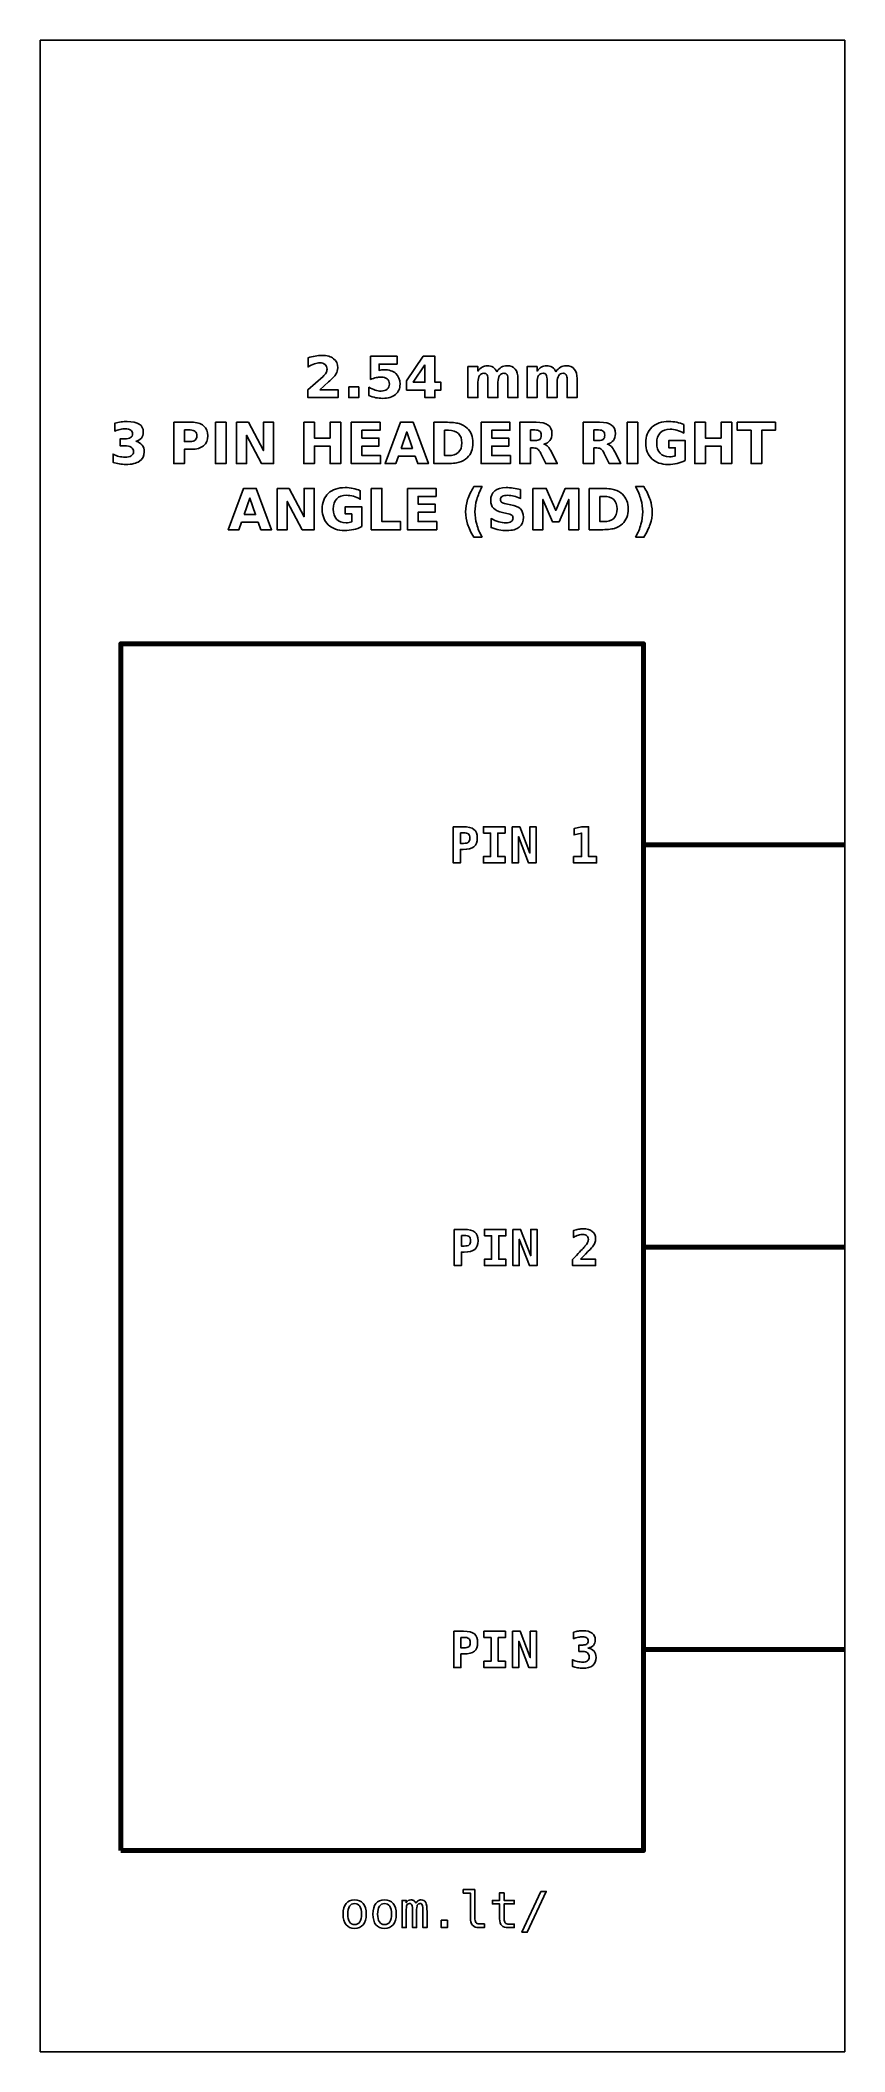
# Model space of a CAD drawing. Header units: centimetres. Extents: x -11.5 to -9.5, y -16.35 to -11.35.
import ezdxf

# ---------------------------------------------------------------- set-up
doc = ezdxf.new("R2010")
doc.units = ezdxf.units.CM
doc.header["$MEASUREMENT"] = 0
doc.layers.add('Layer 1', color=7, linetype='Continuous')

msp = doc.modelspace()

# ---------------------------------------------------------------- linework, layer by layer
at = {"layer": 'Layer 1', "color": 7}
msp.add_lwpolyline([(-11.5, -16.35), (-9.5, -16.35), (-9.5, -11.35), (-11.5, -11.35), (-11.5, -16.35)], close=True, dxfattribs=at)
at = {"layer": 'Layer 1', "color": 7, "lineweight": 100}
msp.add_lwpolyline([(-11.3, -15.85), (-10, -15.85), (-10, -12.85), (-11.3, -12.85), (-11.3, -15.85)], close=True, dxfattribs=at)
at = {"layer": 'Layer 1', "color": 250}
for points, knots in [([(-10.80503, -12.21872), (-10.80503, -12.21872), (-10.75975, -12.21872), (-10.75975, -12.21872), (-10.75975, -12.21872), (-10.75975, -12.21872), (-10.75975, -12.23822), (-10.75975, -12.23822), (-10.75975, -12.23822), (-10.75975, -12.23822), (-10.83452, -12.23822), (-10.83452, -12.23822), (-10.83452, -12.23822), (-10.83452, -12.23822), (-10.83452, -12.21872), (-10.83452, -12.21872), (-10.83452, -12.21872), (-10.83452, -12.21872), (-10.79696, -12.18559), (-10.79696, -12.18559), (-10.79696, -12.18559), (-10.7936, -12.18255), (-10.79113, -12.17959), (-10.78953, -12.1767), (-10.78953, -12.1767), (-10.78791, -12.1738), (-10.78711, -12.17079), (-10.78711, -12.16766), (-10.78711, -12.16766), (-10.78711, -12.16284), (-10.78873, -12.15896), (-10.79197, -12.15602), (-10.79197, -12.15602), (-10.7952, -12.15308), (-10.7995, -12.15163), (-10.80489, -12.15163), (-10.80489, -12.15163), (-10.80902, -12.15163), (-10.81354, -12.15252), (-10.81846, -12.15428), (-10.81846, -12.15428), (-10.82337, -12.15605), (-10.82864, -12.15868), (-10.83424, -12.16216), (-10.83424, -12.16216), (-10.83424, -12.16216), (-10.83424, -12.13956), (-10.83424, -12.13956), (-10.83424, -12.13956), (-10.82826, -12.13759), (-10.82236, -12.13608), (-10.81653, -12.13505), (-10.81653, -12.13505), (-10.81069, -12.13401), (-10.80498, -12.13349), (-10.79936, -12.13349), (-10.79936, -12.13349), (-10.78706, -12.13349), (-10.77749, -12.1362), (-10.77067, -12.14163), (-10.77067, -12.14163), (-10.76385, -12.14704), (-10.76044, -12.15459), (-10.76044, -12.1643), (-10.76044, -12.1643), (-10.76044, -12.1699), (-10.76189, -12.17512), (-10.76479, -12.17997), (-10.76479, -12.17997), (-10.76768, -12.18481), (-10.77377, -12.1913), (-10.78304, -12.19944), (-10.78304, -12.19944), (-10.78304, -12.19944), (-10.80503, -12.21872), (-10.80503, -12.21872)], [0, 0, 0, 0, 0.0526316, 0.0526316, 0.0526316, 0.0526316, 0.1052632, 0.1052632, 0.1052632, 0.1052632, 0.1578947, 0.1578947, 0.1578947, 0.1578947, 0.2105263, 0.2105263, 0.2105263, 0.2105263, 0.2631579, 0.2631579, 0.2631579, 0.2631579, 0.3157895, 0.3157895, 0.3157895, 0.3157895, 0.3684211, 0.3684211, 0.3684211, 0.3684211, 0.4210526, 0.4210526, 0.4210526, 0.4210526, 0.4736842, 0.4736842, 0.4736842, 0.4736842, 0.5263158, 0.5263158, 0.5263158, 0.5263158, 0.5789474, 0.5789474, 0.5789474, 0.5789474, 0.6315789, 0.6315789, 0.6315789, 0.6315789, 0.6842105, 0.6842105, 0.6842105, 0.6842105, 0.7368421, 0.7368421, 0.7368421, 0.7368421, 0.7894737, 0.7894737, 0.7894737, 0.7894737, 0.8421053, 0.8421053, 0.8421053, 0.8421053, 0.8947368, 0.8947368, 0.8947368, 0.8947368, 0.9473684, 0.9473684, 0.9473684, 0.9473684, 1, 1, 1, 1]), ([(-10.67894, -12.13535), (-10.67894, -12.13535), (-10.613, -12.13535), (-10.613, -12.13535), (-10.613, -12.13535), (-10.613, -12.13535), (-10.613, -12.15485), (-10.613, -12.15485), (-10.613, -12.15485), (-10.613, -12.15485), (-10.6578, -12.15485), (-10.6578, -12.15485), (-10.6578, -12.15485), (-10.6578, -12.15485), (-10.6578, -12.17077), (-10.6578, -12.17077), (-10.6578, -12.17077), (-10.65578, -12.17023), (-10.65375, -12.16981), (-10.65171, -12.1695), (-10.65171, -12.1695), (-10.64966, -12.16919), (-10.64752, -12.16905), (-10.64533, -12.16905), (-10.64533, -12.16905), (-10.63278, -12.16905), (-10.62302, -12.17218), (-10.61603, -12.17846), (-10.61603, -12.17846), (-10.60905, -12.18472), (-10.60557, -12.19346), (-10.60557, -12.20466), (-10.60557, -12.20466), (-10.60557, -12.21578), (-10.60938, -12.22449), (-10.61697, -12.23079), (-10.61697, -12.23079), (-10.62457, -12.23707), (-10.63513, -12.24022), (-10.64863, -12.24022), (-10.64863, -12.24022), (-10.65446, -12.24022), (-10.66025, -12.23965), (-10.66596, -12.23853), (-10.66596, -12.23853), (-10.67168, -12.2374), (-10.67737, -12.2357), (-10.68301, -12.2334), (-10.68301, -12.2334), (-10.68301, -12.2334), (-10.68301, -12.21251), (-10.68301, -12.21251), (-10.68301, -12.21251), (-10.67741, -12.21574), (-10.6721, -12.21814), (-10.66707, -12.21973), (-10.66707, -12.21973), (-10.66203, -12.22136), (-10.65728, -12.22216), (-10.65284, -12.22216), (-10.65284, -12.22216), (-10.64639, -12.22216), (-10.64134, -12.22058), (-10.63764, -12.21743), (-10.63764, -12.21743), (-10.63395, -12.2143), (-10.63209, -12.21005), (-10.63209, -12.20466), (-10.63209, -12.20466), (-10.63209, -12.19925), (-10.63395, -12.19499), (-10.63764, -12.19187), (-10.63764, -12.19187), (-10.64134, -12.18874), (-10.64639, -12.18719), (-10.65284, -12.18719), (-10.65284, -12.18719), (-10.65665, -12.18719), (-10.66072, -12.18768), (-10.66502, -12.18867), (-10.66502, -12.18867), (-10.66935, -12.18965), (-10.67398, -12.19118), (-10.67894, -12.19325), (-10.67894, -12.19325), (-10.67894, -12.19325), (-10.67894, -12.13535), (-10.67894, -12.13535)], [0, 0, 0, 0, 0.0454545, 0.0454545, 0.0454545, 0.0454545, 0.0909091, 0.0909091, 0.0909091, 0.0909091, 0.1363636, 0.1363636, 0.1363636, 0.1363636, 0.1818182, 0.1818182, 0.1818182, 0.1818182, 0.2272727, 0.2272727, 0.2272727, 0.2272727, 0.2727273, 0.2727273, 0.2727273, 0.2727273, 0.3181818, 0.3181818, 0.3181818, 0.3181818, 0.3636364, 0.3636364, 0.3636364, 0.3636364, 0.4090909, 0.4090909, 0.4090909, 0.4090909, 0.4545455, 0.4545455, 0.4545455, 0.4545455, 0.5, 0.5, 0.5, 0.5, 0.5454545, 0.5454545, 0.5454545, 0.5454545, 0.5909091, 0.5909091, 0.5909091, 0.5909091, 0.6363636, 0.6363636, 0.6363636, 0.6363636, 0.6818182, 0.6818182, 0.6818182, 0.6818182, 0.7272727, 0.7272727, 0.7272727, 0.7272727, 0.7727273, 0.7727273, 0.7727273, 0.7727273, 0.8181818, 0.8181818, 0.8181818, 0.8181818, 0.8636364, 0.8636364, 0.8636364, 0.8636364, 0.9090909, 0.9090909, 0.9090909, 0.9090909, 0.9545455, 0.9545455, 0.9545455, 0.9545455, 1, 1, 1, 1]), ([(-10.54816, -12.13535), (-10.54816, -12.13535), (-10.51866, -12.13535), (-10.51866, -12.13535), (-10.51866, -12.13535), (-10.51866, -12.13535), (-10.51866, -12.20026), (-10.51866, -12.20026), (-10.51866, -12.20026), (-10.51866, -12.20026), (-10.50399, -12.20026), (-10.50399, -12.20026), (-10.50399, -12.20026), (-10.50399, -12.20026), (-10.50399, -12.21948), (-10.50399, -12.21948), (-10.50399, -12.21948), (-10.50399, -12.21948), (-10.51866, -12.21948), (-10.51866, -12.21948), (-10.51866, -12.21948), (-10.51866, -12.21948), (-10.51866, -12.23822), (-10.51866, -12.23822), (-10.51866, -12.23822), (-10.51866, -12.23822), (-10.54373, -12.23822), (-10.54373, -12.23822), (-10.54373, -12.23822), (-10.54373, -12.23822), (-10.54373, -12.21948), (-10.54373, -12.21948), (-10.54373, -12.21948), (-10.54373, -12.21948), (-10.58936, -12.21948), (-10.58936, -12.21948), (-10.58936, -12.21948), (-10.58936, -12.21948), (-10.58936, -12.19673), (-10.58936, -12.19673), (-10.58936, -12.19673), (-10.58936, -12.19673), (-10.54816, -12.13535), (-10.54816, -12.13535)], [0, 0, 0, 0, 0.0909091, 0.0909091, 0.0909091, 0.0909091, 0.1818182, 0.1818182, 0.1818182, 0.1818182, 0.2727273, 0.2727273, 0.2727273, 0.2727273, 0.3636364, 0.3636364, 0.3636364, 0.3636364, 0.4545455, 0.4545455, 0.4545455, 0.4545455, 0.5454545, 0.5454545, 0.5454545, 0.5454545, 0.6363636, 0.6363636, 0.6363636, 0.6363636, 0.7272727, 0.7272727, 0.7272727, 0.7272727, 0.8181818, 0.8181818, 0.8181818, 0.8181818, 0.9090909, 0.9090909, 0.9090909, 0.9090909, 1, 1, 1, 1]), ([(-10.54373, -12.1572), (-10.54373, -12.1572), (-10.57283, -12.20026), (-10.57283, -12.20026), (-10.57283, -12.20026), (-10.57283, -12.20026), (-10.54373, -12.20026), (-10.54373, -12.20026), (-10.54373, -12.20026), (-10.54373, -12.20026), (-10.54373, -12.1572), (-10.54373, -12.1572)], [0, 0, 0, 0, 0.3333333, 0.3333333, 0.3333333, 0.3333333, 0.6666667, 0.6666667, 0.6666667, 0.6666667, 1, 1, 1, 1]), ([(-10.36502, -12.17387), (-10.36189, -12.1691), (-10.3582, -12.16545), (-10.35389, -12.16296), (-10.35389, -12.16296), (-10.34959, -12.16044), (-10.34489, -12.1592), (-10.33974, -12.1592), (-10.33974, -12.1592), (-10.33087, -12.1592), (-10.32412, -12.16193), (-10.31949, -12.16741), (-10.31949, -12.16741), (-10.31485, -12.17286), (-10.31252, -12.18081), (-10.31252, -12.19123), (-10.31252, -12.19123), (-10.31252, -12.19123), (-10.31252, -12.23822), (-10.31252, -12.23822), (-10.31252, -12.23822), (-10.31252, -12.23822), (-10.33734, -12.23822), (-10.33734, -12.23822), (-10.33734, -12.23822), (-10.33734, -12.23822), (-10.33734, -12.19798), (-10.33734, -12.19798), (-10.33734, -12.19798), (-10.33729, -12.19739), (-10.33727, -12.19678), (-10.33724, -12.19612), (-10.33724, -12.19612), (-10.33722, -12.19549), (-10.3372, -12.19457), (-10.3372, -12.19337), (-10.3372, -12.19337), (-10.3372, -12.18791), (-10.33799, -12.18394), (-10.33962, -12.18149), (-10.33962, -12.18149), (-10.34122, -12.17902), (-10.3438, -12.1778), (-10.34738, -12.1778), (-10.34738, -12.1778), (-10.35208, -12.1778), (-10.35568, -12.17973), (-10.35824, -12.18359), (-10.35824, -12.18359), (-10.36078, -12.18744), (-10.3621, -12.19302), (-10.3622, -12.20033), (-10.3622, -12.20033), (-10.3622, -12.20033), (-10.3622, -12.23822), (-10.3622, -12.23822), (-10.3622, -12.23822), (-10.3622, -12.23822), (-10.38701, -12.23822), (-10.38701, -12.23822), (-10.38701, -12.23822), (-10.38701, -12.23822), (-10.38701, -12.19798), (-10.38701, -12.19798), (-10.38701, -12.19798), (-10.38701, -12.18944), (-10.38774, -12.18394), (-10.38922, -12.18149), (-10.38922, -12.18149), (-10.39068, -12.17902), (-10.39329, -12.1778), (-10.39705, -12.1778), (-10.39705, -12.1778), (-10.4018, -12.1778), (-10.40545, -12.17975), (-10.40801, -12.18363), (-10.40801, -12.18363), (-10.41057, -12.18751), (-10.41187, -12.19304), (-10.41187, -12.20026), (-10.41187, -12.20026), (-10.41187, -12.20026), (-10.41187, -12.23822), (-10.41187, -12.23822), (-10.41187, -12.23822), (-10.41187, -12.23822), (-10.43668, -12.23822), (-10.43668, -12.23822), (-10.43668, -12.23822), (-10.43668, -12.23822), (-10.43668, -12.16106), (-10.43668, -12.16106), (-10.43668, -12.16106), (-10.43668, -12.16106), (-10.41187, -12.16106), (-10.41187, -12.16106), (-10.41187, -12.16106), (-10.41187, -12.16106), (-10.41187, -12.17237), (-10.41187, -12.17237), (-10.41187, -12.17237), (-10.40883, -12.16799), (-10.40535, -12.16473), (-10.40142, -12.16251), (-10.40142, -12.16251), (-10.3975, -12.1603), (-10.39317, -12.1592), (-10.38844, -12.1592), (-10.38844, -12.1592), (-10.38313, -12.1592), (-10.3784, -12.16049), (-10.37433, -12.16306), (-10.37433, -12.16306), (-10.37024, -12.16564), (-10.36713, -12.16924), (-10.36502, -12.17387)], [0, 0, 0, 0, 0.0344828, 0.0344828, 0.0344828, 0.0344828, 0.0689655, 0.0689655, 0.0689655, 0.0689655, 0.1034483, 0.1034483, 0.1034483, 0.1034483, 0.137931, 0.137931, 0.137931, 0.137931, 0.1724138, 0.1724138, 0.1724138, 0.1724138, 0.2068966, 0.2068966, 0.2068966, 0.2068966, 0.2413793, 0.2413793, 0.2413793, 0.2413793, 0.2758621, 0.2758621, 0.2758621, 0.2758621, 0.3103448, 0.3103448, 0.3103448, 0.3103448, 0.3448276, 0.3448276, 0.3448276, 0.3448276, 0.3793103, 0.3793103, 0.3793103, 0.3793103, 0.4137931, 0.4137931, 0.4137931, 0.4137931, 0.4482759, 0.4482759, 0.4482759, 0.4482759, 0.4827586, 0.4827586, 0.4827586, 0.4827586, 0.5172414, 0.5172414, 0.5172414, 0.5172414, 0.5517241, 0.5517241, 0.5517241, 0.5517241, 0.5862069, 0.5862069, 0.5862069, 0.5862069, 0.6206897, 0.6206897, 0.6206897, 0.6206897, 0.6551724, 0.6551724, 0.6551724, 0.6551724, 0.6896552, 0.6896552, 0.6896552, 0.6896552, 0.7241379, 0.7241379, 0.7241379, 0.7241379, 0.7586207, 0.7586207, 0.7586207, 0.7586207, 0.7931034, 0.7931034, 0.7931034, 0.7931034, 0.8275862, 0.8275862, 0.8275862, 0.8275862, 0.862069, 0.862069, 0.862069, 0.862069, 0.8965517, 0.8965517, 0.8965517, 0.8965517, 0.9310345, 0.9310345, 0.9310345, 0.9310345, 0.9655172, 0.9655172, 0.9655172, 0.9655172, 1, 1, 1, 1]), ([(-10.21798, -12.17387), (-10.21485, -12.1691), (-10.21116, -12.16545), (-10.20685, -12.16296), (-10.20685, -12.16296), (-10.20255, -12.16044), (-10.19785, -12.1592), (-10.1927, -12.1592), (-10.1927, -12.1592), (-10.18383, -12.1592), (-10.17708, -12.16193), (-10.17245, -12.16741), (-10.17245, -12.16741), (-10.16781, -12.17286), (-10.16548, -12.18081), (-10.16548, -12.19123), (-10.16548, -12.19123), (-10.16548, -12.19123), (-10.16548, -12.23822), (-10.16548, -12.23822), (-10.16548, -12.23822), (-10.16548, -12.23822), (-10.1903, -12.23822), (-10.1903, -12.23822), (-10.1903, -12.23822), (-10.1903, -12.23822), (-10.1903, -12.19798), (-10.1903, -12.19798), (-10.1903, -12.19798), (-10.19025, -12.19739), (-10.19023, -12.19678), (-10.1902, -12.19612), (-10.1902, -12.19612), (-10.19018, -12.19549), (-10.19016, -12.19457), (-10.19016, -12.19337), (-10.19016, -12.19337), (-10.19016, -12.18791), (-10.19095, -12.18394), (-10.19258, -12.18149), (-10.19258, -12.18149), (-10.19418, -12.17902), (-10.19676, -12.1778), (-10.20034, -12.1778), (-10.20034, -12.1778), (-10.20504, -12.1778), (-10.20864, -12.17973), (-10.2112, -12.18359), (-10.2112, -12.18359), (-10.21374, -12.18744), (-10.21506, -12.19302), (-10.21516, -12.20033), (-10.21516, -12.20033), (-10.21516, -12.20033), (-10.21516, -12.23822), (-10.21516, -12.23822), (-10.21516, -12.23822), (-10.21516, -12.23822), (-10.23997, -12.23822), (-10.23997, -12.23822), (-10.23997, -12.23822), (-10.23997, -12.23822), (-10.23997, -12.19798), (-10.23997, -12.19798), (-10.23997, -12.19798), (-10.23997, -12.18944), (-10.2407, -12.18394), (-10.24218, -12.18149), (-10.24218, -12.18149), (-10.24364, -12.17902), (-10.24625, -12.1778), (-10.25001, -12.1778), (-10.25001, -12.1778), (-10.25476, -12.1778), (-10.25841, -12.17975), (-10.26097, -12.18363), (-10.26097, -12.18363), (-10.26353, -12.18751), (-10.26483, -12.19304), (-10.26483, -12.20026), (-10.26483, -12.20026), (-10.26483, -12.20026), (-10.26483, -12.23822), (-10.26483, -12.23822), (-10.26483, -12.23822), (-10.26483, -12.23822), (-10.28964, -12.23822), (-10.28964, -12.23822), (-10.28964, -12.23822), (-10.28964, -12.23822), (-10.28964, -12.16106), (-10.28964, -12.16106), (-10.28964, -12.16106), (-10.28964, -12.16106), (-10.26483, -12.16106), (-10.26483, -12.16106), (-10.26483, -12.16106), (-10.26483, -12.16106), (-10.26483, -12.17237), (-10.26483, -12.17237), (-10.26483, -12.17237), (-10.26179, -12.16799), (-10.25831, -12.16473), (-10.25438, -12.16251), (-10.25438, -12.16251), (-10.25046, -12.1603), (-10.24613, -12.1592), (-10.2414, -12.1592), (-10.2414, -12.1592), (-10.23609, -12.1592), (-10.23136, -12.16049), (-10.22729, -12.16306), (-10.22729, -12.16306), (-10.2232, -12.16564), (-10.22009, -12.16924), (-10.21798, -12.17387)], [0, 0, 0, 0, 0.0344828, 0.0344828, 0.0344828, 0.0344828, 0.0689655, 0.0689655, 0.0689655, 0.0689655, 0.1034483, 0.1034483, 0.1034483, 0.1034483, 0.137931, 0.137931, 0.137931, 0.137931, 0.1724138, 0.1724138, 0.1724138, 0.1724138, 0.2068966, 0.2068966, 0.2068966, 0.2068966, 0.2413793, 0.2413793, 0.2413793, 0.2413793, 0.2758621, 0.2758621, 0.2758621, 0.2758621, 0.3103448, 0.3103448, 0.3103448, 0.3103448, 0.3448276, 0.3448276, 0.3448276, 0.3448276, 0.3793103, 0.3793103, 0.3793103, 0.3793103, 0.4137931, 0.4137931, 0.4137931, 0.4137931, 0.4482759, 0.4482759, 0.4482759, 0.4482759, 0.4827586, 0.4827586, 0.4827586, 0.4827586, 0.5172414, 0.5172414, 0.5172414, 0.5172414, 0.5517241, 0.5517241, 0.5517241, 0.5517241, 0.5862069, 0.5862069, 0.5862069, 0.5862069, 0.6206897, 0.6206897, 0.6206897, 0.6206897, 0.6551724, 0.6551724, 0.6551724, 0.6551724, 0.6896552, 0.6896552, 0.6896552, 0.6896552, 0.7241379, 0.7241379, 0.7241379, 0.7241379, 0.7586207, 0.7586207, 0.7586207, 0.7586207, 0.7931034, 0.7931034, 0.7931034, 0.7931034, 0.8275862, 0.8275862, 0.8275862, 0.8275862, 0.862069, 0.862069, 0.862069, 0.862069, 0.8965517, 0.8965517, 0.8965517, 0.8965517, 0.9310345, 0.9310345, 0.9310345, 0.9310345, 0.9655172, 0.9655172, 0.9655172, 0.9655172, 1, 1, 1, 1]), ([(-10.73311, -12.21155), (-10.73311, -12.21155), (-10.70829, -12.21155), (-10.70829, -12.21155), (-10.70829, -12.21155), (-10.70829, -12.21155), (-10.70829, -12.23822), (-10.70829, -12.23822), (-10.70829, -12.23822), (-10.70829, -12.23822), (-10.73311, -12.23822), (-10.73311, -12.23822), (-10.73311, -12.23822), (-10.73311, -12.23822), (-10.73311, -12.21155), (-10.73311, -12.21155)], [0, 0, 0, 0, 0.25, 0.25, 0.25, 0.25, 0.5, 0.5, 0.5, 0.5, 0.75, 0.75, 0.75, 0.75, 1, 1, 1, 1]), ([(-11.26266, -12.34699), (-11.25574, -12.34878), (-11.25045, -12.35191), (-11.24685, -12.35633), (-11.24685, -12.35633), (-11.24325, -12.36077), (-11.24144, -12.36639), (-11.24144, -12.37324), (-11.24144, -12.37324), (-11.24144, -12.38344), (-11.24535, -12.3912), (-11.25315, -12.39652), (-11.25315, -12.39652), (-11.26096, -12.40181), (-11.27235, -12.40447), (-11.28733, -12.40447), (-11.28733, -12.40447), (-11.29262, -12.40447), (-11.29791, -12.40405), (-11.30323, -12.4032), (-11.30323, -12.4032), (-11.30852, -12.40235), (-11.31376, -12.40106), (-11.31896, -12.39937), (-11.31896, -12.39937), (-11.31896, -12.39937), (-11.31896, -12.3789), (-11.31896, -12.3789), (-11.31896, -12.3789), (-11.314, -12.38137), (-11.30908, -12.38326), (-11.30419, -12.38453), (-11.30419, -12.38453), (-11.2993, -12.38577), (-11.29448, -12.38641), (-11.28975, -12.38641), (-11.28975, -12.38641), (-11.28272, -12.38641), (-11.27733, -12.38518), (-11.27359, -12.38276), (-11.27359, -12.38276), (-11.26985, -12.38032), (-11.26797, -12.37684), (-11.26797, -12.37227), (-11.26797, -12.37227), (-11.26797, -12.36759), (-11.2699, -12.36404), (-11.27373, -12.36164), (-11.27373, -12.36164), (-11.27757, -12.35922), (-11.28323, -12.35802), (-11.29071, -12.35802), (-11.29071, -12.35802), (-11.29071, -12.35802), (-11.30132, -12.35802), (-11.30132, -12.35802), (-11.30132, -12.35802), (-11.30132, -12.35802), (-11.30132, -12.34092), (-11.30132, -12.34092), (-11.30132, -12.34092), (-11.30132, -12.34092), (-11.29017, -12.34092), (-11.29017, -12.34092), (-11.29017, -12.34092), (-11.28349, -12.34092), (-11.27855, -12.33989), (-11.27529, -12.33779), (-11.27529, -12.33779), (-11.27202, -12.3357), (-11.27039, -12.33253), (-11.27039, -12.32827), (-11.27039, -12.32827), (-11.27039, -12.32432), (-11.27197, -12.32126), (-11.27514, -12.31912), (-11.27514, -12.31912), (-11.27832, -12.31696), (-11.28279, -12.31588), (-11.28857, -12.31588), (-11.28857, -12.31588), (-11.29285, -12.31588), (-11.29716, -12.31635), (-11.30153, -12.31731), (-11.30153, -12.31731), (-11.30588, -12.31827), (-11.31021, -12.31971), (-11.31454, -12.32159), (-11.31454, -12.32159), (-11.31454, -12.32159), (-11.31454, -12.30216), (-11.31454, -12.30216), (-11.31454, -12.30216), (-11.30929, -12.30068), (-11.30412, -12.29958), (-11.29897, -12.29885), (-11.29897, -12.29885), (-11.29382, -12.29812), (-11.28879, -12.29774), (-11.28382, -12.29774), (-11.28382, -12.29774), (-11.27046, -12.29774), (-11.26045, -12.29993), (-11.25381, -12.30433), (-11.25381, -12.30433), (-11.24718, -12.3087), (-11.24387, -12.31531), (-11.24387, -12.32413), (-11.24387, -12.32413), (-11.24387, -12.33013), (-11.24544, -12.33507), (-11.24862, -12.3389), (-11.24862, -12.3389), (-11.25179, -12.34273), (-11.25647, -12.34544), (-11.26266, -12.34699)], [0, 0, 0, 0, 0.0344828, 0.0344828, 0.0344828, 0.0344828, 0.0689655, 0.0689655, 0.0689655, 0.0689655, 0.1034483, 0.1034483, 0.1034483, 0.1034483, 0.137931, 0.137931, 0.137931, 0.137931, 0.1724138, 0.1724138, 0.1724138, 0.1724138, 0.2068966, 0.2068966, 0.2068966, 0.2068966, 0.2413793, 0.2413793, 0.2413793, 0.2413793, 0.2758621, 0.2758621, 0.2758621, 0.2758621, 0.3103448, 0.3103448, 0.3103448, 0.3103448, 0.3448276, 0.3448276, 0.3448276, 0.3448276, 0.3793103, 0.3793103, 0.3793103, 0.3793103, 0.4137931, 0.4137931, 0.4137931, 0.4137931, 0.4482759, 0.4482759, 0.4482759, 0.4482759, 0.4827586, 0.4827586, 0.4827586, 0.4827586, 0.5172414, 0.5172414, 0.5172414, 0.5172414, 0.5517241, 0.5517241, 0.5517241, 0.5517241, 0.5862069, 0.5862069, 0.5862069, 0.5862069, 0.6206897, 0.6206897, 0.6206897, 0.6206897, 0.6551724, 0.6551724, 0.6551724, 0.6551724, 0.6896552, 0.6896552, 0.6896552, 0.6896552, 0.7241379, 0.7241379, 0.7241379, 0.7241379, 0.7586207, 0.7586207, 0.7586207, 0.7586207, 0.7931034, 0.7931034, 0.7931034, 0.7931034, 0.8275862, 0.8275862, 0.8275862, 0.8275862, 0.862069, 0.862069, 0.862069, 0.862069, 0.8965517, 0.8965517, 0.8965517, 0.8965517, 0.9310345, 0.9310345, 0.9310345, 0.9310345, 0.9655172, 0.9655172, 0.9655172, 0.9655172, 1, 1, 1, 1]), ([(-11.16811, -12.2996), (-11.16811, -12.2996), (-11.12409, -12.2996), (-11.12409, -12.2996), (-11.12409, -12.2996), (-11.11099, -12.2996), (-11.10094, -12.30252), (-11.09393, -12.30833), (-11.09393, -12.30833), (-11.08693, -12.31414), (-11.08342, -12.32241), (-11.08342, -12.33316), (-11.08342, -12.33316), (-11.08342, -12.34393), (-11.08693, -12.35223), (-11.09393, -12.35804), (-11.09393, -12.35804), (-11.10094, -12.36385), (-11.11099, -12.36677), (-11.12409, -12.36677), (-11.12409, -12.36677), (-11.12409, -12.36677), (-11.14158, -12.36677), (-11.14158, -12.36677), (-11.14158, -12.36677), (-11.14158, -12.36677), (-11.14158, -12.40247), (-11.14158, -12.40247), (-11.14158, -12.40247), (-11.14158, -12.40247), (-11.16811, -12.40247), (-11.16811, -12.40247), (-11.16811, -12.40247), (-11.16811, -12.40247), (-11.16811, -12.2996), (-11.16811, -12.2996)], [0, 0, 0, 0, 0.1111111, 0.1111111, 0.1111111, 0.1111111, 0.2222222, 0.2222222, 0.2222222, 0.2222222, 0.3333333, 0.3333333, 0.3333333, 0.3333333, 0.4444444, 0.4444444, 0.4444444, 0.4444444, 0.5555556, 0.5555556, 0.5555556, 0.5555556, 0.6666667, 0.6666667, 0.6666667, 0.6666667, 0.7777778, 0.7777778, 0.7777778, 0.7777778, 0.8888889, 0.8888889, 0.8888889, 0.8888889, 1, 1, 1, 1]), ([(-11.0647, -12.2996), (-11.0647, -12.2996), (-11.03817, -12.2996), (-11.03817, -12.2996), (-11.03817, -12.2996), (-11.03817, -12.2996), (-11.03817, -12.40247), (-11.03817, -12.40247), (-11.03817, -12.40247), (-11.03817, -12.40247), (-11.0647, -12.40247), (-11.0647, -12.40247), (-11.0647, -12.40247), (-11.0647, -12.40247), (-11.0647, -12.2996), (-11.0647, -12.2996)], [0, 0, 0, 0, 0.25, 0.25, 0.25, 0.25, 0.5, 0.5, 0.5, 0.5, 0.75, 0.75, 0.75, 0.75, 1, 1, 1, 1]), ([(-11.01221, -12.2996), (-11.01221, -12.2996), (-10.98258, -12.2996), (-10.98258, -12.2996), (-10.98258, -12.2996), (-10.98258, -12.2996), (-10.94516, -12.37016), (-10.94516, -12.37016), (-10.94516, -12.37016), (-10.94516, -12.37016), (-10.94516, -12.2996), (-10.94516, -12.2996), (-10.94516, -12.2996), (-10.94516, -12.2996), (-10.92002, -12.2996), (-10.92002, -12.2996), (-10.92002, -12.2996), (-10.92002, -12.2996), (-10.92002, -12.40247), (-10.92002, -12.40247), (-10.92002, -12.40247), (-10.92002, -12.40247), (-10.94965, -12.40247), (-10.94965, -12.40247), (-10.94965, -12.40247), (-10.94965, -12.40247), (-10.98707, -12.33191), (-10.98707, -12.33191), (-10.98707, -12.33191), (-10.98707, -12.33191), (-10.98707, -12.40247), (-10.98707, -12.40247), (-10.98707, -12.40247), (-10.98707, -12.40247), (-11.01221, -12.40247), (-11.01221, -12.40247), (-11.01221, -12.40247), (-11.01221, -12.40247), (-11.01221, -12.2996), (-11.01221, -12.2996)], [0, 0, 0, 0, 0.1, 0.1, 0.1, 0.1, 0.2, 0.2, 0.2, 0.2, 0.3, 0.3, 0.3, 0.3, 0.4, 0.4, 0.4, 0.4, 0.5, 0.5, 0.5, 0.5, 0.6, 0.6, 0.6, 0.6, 0.7, 0.7, 0.7, 0.7, 0.8, 0.8, 0.8, 0.8, 0.9, 0.9, 0.9, 0.9, 1, 1, 1, 1]), ([(-10.84499, -12.2996), (-10.84499, -12.2996), (-10.81846, -12.2996), (-10.81846, -12.2996), (-10.81846, -12.2996), (-10.81846, -12.2996), (-10.81846, -12.33881), (-10.81846, -12.33881), (-10.81846, -12.33881), (-10.81846, -12.33881), (-10.77933, -12.33881), (-10.77933, -12.33881), (-10.77933, -12.33881), (-10.77933, -12.33881), (-10.77933, -12.2996), (-10.77933, -12.2996), (-10.77933, -12.2996), (-10.77933, -12.2996), (-10.7528, -12.2996), (-10.7528, -12.2996), (-10.7528, -12.2996), (-10.7528, -12.2996), (-10.7528, -12.40247), (-10.7528, -12.40247), (-10.7528, -12.40247), (-10.7528, -12.40247), (-10.77933, -12.40247), (-10.77933, -12.40247), (-10.77933, -12.40247), (-10.77933, -12.40247), (-10.77933, -12.35887), (-10.77933, -12.35887), (-10.77933, -12.35887), (-10.77933, -12.35887), (-10.81846, -12.35887), (-10.81846, -12.35887), (-10.81846, -12.35887), (-10.81846, -12.35887), (-10.81846, -12.40247), (-10.81846, -12.40247), (-10.81846, -12.40247), (-10.81846, -12.40247), (-10.84499, -12.40247), (-10.84499, -12.40247), (-10.84499, -12.40247), (-10.84499, -12.40247), (-10.84499, -12.2996), (-10.84499, -12.2996)], [0, 0, 0, 0, 0.0833333, 0.0833333, 0.0833333, 0.0833333, 0.1666667, 0.1666667, 0.1666667, 0.1666667, 0.25, 0.25, 0.25, 0.25, 0.3333333, 0.3333333, 0.3333333, 0.3333333, 0.4166667, 0.4166667, 0.4166667, 0.4166667, 0.5, 0.5, 0.5, 0.5, 0.5833333, 0.5833333, 0.5833333, 0.5833333, 0.6666667, 0.6666667, 0.6666667, 0.6666667, 0.75, 0.75, 0.75, 0.75, 0.8333333, 0.8333333, 0.8333333, 0.8333333, 0.9166667, 0.9166667, 0.9166667, 0.9166667, 1, 1, 1, 1]), ([(-10.7269, -12.2996), (-10.7269, -12.2996), (-10.65531, -12.2996), (-10.65531, -12.2996), (-10.65531, -12.2996), (-10.65531, -12.2996), (-10.65531, -12.31966), (-10.65531, -12.31966), (-10.65531, -12.31966), (-10.65531, -12.31966), (-10.70037, -12.31966), (-10.70037, -12.31966), (-10.70037, -12.31966), (-10.70037, -12.31966), (-10.70037, -12.33881), (-10.70037, -12.33881), (-10.70037, -12.33881), (-10.70037, -12.33881), (-10.65802, -12.33881), (-10.65802, -12.33881), (-10.65802, -12.33881), (-10.65802, -12.33881), (-10.65802, -12.35887), (-10.65802, -12.35887), (-10.65802, -12.35887), (-10.65802, -12.35887), (-10.70037, -12.35887), (-10.70037, -12.35887), (-10.70037, -12.35887), (-10.70037, -12.35887), (-10.70037, -12.38241), (-10.70037, -12.38241), (-10.70037, -12.38241), (-10.70037, -12.38241), (-10.65381, -12.38241), (-10.65381, -12.38241), (-10.65381, -12.38241), (-10.65381, -12.38241), (-10.65381, -12.40247), (-10.65381, -12.40247), (-10.65381, -12.40247), (-10.65381, -12.40247), (-10.7269, -12.40247), (-10.7269, -12.40247), (-10.7269, -12.40247), (-10.7269, -12.40247), (-10.7269, -12.2996), (-10.7269, -12.2996)], [0, 0, 0, 0, 0.0833333, 0.0833333, 0.0833333, 0.0833333, 0.1666667, 0.1666667, 0.1666667, 0.1666667, 0.25, 0.25, 0.25, 0.25, 0.3333333, 0.3333333, 0.3333333, 0.3333333, 0.4166667, 0.4166667, 0.4166667, 0.4166667, 0.5, 0.5, 0.5, 0.5, 0.5833333, 0.5833333, 0.5833333, 0.5833333, 0.6666667, 0.6666667, 0.6666667, 0.6666667, 0.75, 0.75, 0.75, 0.75, 0.8333333, 0.8333333, 0.8333333, 0.8333333, 0.9166667, 0.9166667, 0.9166667, 0.9166667, 1, 1, 1, 1]), ([(-10.56808, -12.38375), (-10.56808, -12.38375), (-10.60957, -12.38375), (-10.60957, -12.38375), (-10.60957, -12.38375), (-10.60957, -12.38375), (-10.61611, -12.40247), (-10.61611, -12.40247), (-10.61611, -12.40247), (-10.61611, -12.40247), (-10.64278, -12.40247), (-10.64278, -12.40247), (-10.64278, -12.40247), (-10.64278, -12.40247), (-10.60468, -12.2996), (-10.60468, -12.2996), (-10.60468, -12.2996), (-10.60468, -12.2996), (-10.57305, -12.2996), (-10.57305, -12.2996), (-10.57305, -12.2996), (-10.57305, -12.2996), (-10.53495, -12.40247), (-10.53495, -12.40247), (-10.53495, -12.40247), (-10.53495, -12.40247), (-10.56162, -12.40247), (-10.56162, -12.40247), (-10.56162, -12.40247), (-10.56162, -12.40247), (-10.56808, -12.38375), (-10.56808, -12.38375)], [0, 0, 0, 0, 0.125, 0.125, 0.125, 0.125, 0.25, 0.25, 0.25, 0.25, 0.375, 0.375, 0.375, 0.375, 0.5, 0.5, 0.5, 0.5, 0.625, 0.625, 0.625, 0.625, 0.75, 0.75, 0.75, 0.75, 0.875, 0.875, 0.875, 0.875, 1, 1, 1, 1]), ([(-10.52128, -12.2996), (-10.52128, -12.2996), (-10.49329, -12.2996), (-10.49329, -12.2996), (-10.49329, -12.2996), (-10.47768, -12.2996), (-10.46606, -12.30071), (-10.45842, -12.30294), (-10.45842, -12.30294), (-10.45077, -12.30517), (-10.44421, -12.30894), (-10.43873, -12.31428), (-10.43873, -12.31428), (-10.43391, -12.31891), (-10.43034, -12.32427), (-10.42798, -12.33034), (-10.42798, -12.33034), (-10.42566, -12.33638), (-10.42448, -12.34325), (-10.42448, -12.35094), (-10.42448, -12.35094), (-10.42448, -12.3587), (-10.42566, -12.36562), (-10.42798, -12.37171), (-10.42798, -12.37171), (-10.43034, -12.3778), (-10.43391, -12.38316), (-10.43873, -12.38779), (-10.43873, -12.38779), (-10.44426, -12.39313), (-10.45087, -12.3969), (-10.45858, -12.39913), (-10.45858, -12.39913), (-10.4663, -12.40136), (-10.47787, -12.40247), (-10.49329, -12.40247), (-10.49329, -12.40247), (-10.49329, -12.40247), (-10.52128, -12.40247), (-10.52128, -12.40247), (-10.52128, -12.40247), (-10.52128, -12.40247), (-10.52128, -12.2996), (-10.52128, -12.2996)], [0, 0, 0, 0, 0.0909091, 0.0909091, 0.0909091, 0.0909091, 0.1818182, 0.1818182, 0.1818182, 0.1818182, 0.2727273, 0.2727273, 0.2727273, 0.2727273, 0.3636364, 0.3636364, 0.3636364, 0.3636364, 0.4545455, 0.4545455, 0.4545455, 0.4545455, 0.5454545, 0.5454545, 0.5454545, 0.5454545, 0.6363636, 0.6363636, 0.6363636, 0.6363636, 0.7272727, 0.7272727, 0.7272727, 0.7272727, 0.8181818, 0.8181818, 0.8181818, 0.8181818, 0.9090909, 0.9090909, 0.9090909, 0.9090909, 1, 1, 1, 1]), ([(-10.40416, -12.2996), (-10.40416, -12.2996), (-10.33257, -12.2996), (-10.33257, -12.2996), (-10.33257, -12.2996), (-10.33257, -12.2996), (-10.33257, -12.31966), (-10.33257, -12.31966), (-10.33257, -12.31966), (-10.33257, -12.31966), (-10.37763, -12.31966), (-10.37763, -12.31966), (-10.37763, -12.31966), (-10.37763, -12.31966), (-10.37763, -12.33881), (-10.37763, -12.33881), (-10.37763, -12.33881), (-10.37763, -12.33881), (-10.33528, -12.33881), (-10.33528, -12.33881), (-10.33528, -12.33881), (-10.33528, -12.33881), (-10.33528, -12.35887), (-10.33528, -12.35887), (-10.33528, -12.35887), (-10.33528, -12.35887), (-10.37763, -12.35887), (-10.37763, -12.35887), (-10.37763, -12.35887), (-10.37763, -12.35887), (-10.37763, -12.38241), (-10.37763, -12.38241), (-10.37763, -12.38241), (-10.37763, -12.38241), (-10.33107, -12.38241), (-10.33107, -12.38241), (-10.33107, -12.38241), (-10.33107, -12.38241), (-10.33107, -12.40247), (-10.33107, -12.40247), (-10.33107, -12.40247), (-10.33107, -12.40247), (-10.40416, -12.40247), (-10.40416, -12.40247), (-10.40416, -12.40247), (-10.40416, -12.40247), (-10.40416, -12.2996), (-10.40416, -12.2996)], [0, 0, 0, 0, 0.0833333, 0.0833333, 0.0833333, 0.0833333, 0.1666667, 0.1666667, 0.1666667, 0.1666667, 0.25, 0.25, 0.25, 0.25, 0.3333333, 0.3333333, 0.3333333, 0.3333333, 0.4166667, 0.4166667, 0.4166667, 0.4166667, 0.5, 0.5, 0.5, 0.5, 0.5833333, 0.5833333, 0.5833333, 0.5833333, 0.6666667, 0.6666667, 0.6666667, 0.6666667, 0.75, 0.75, 0.75, 0.75, 0.8333333, 0.8333333, 0.8333333, 0.8333333, 0.9166667, 0.9166667, 0.9166667, 0.9166667, 1, 1, 1, 1]), ([(-10.28123, -12.36355), (-10.28123, -12.36355), (-10.28123, -12.40247), (-10.28123, -12.40247), (-10.28123, -12.40247), (-10.28123, -12.40247), (-10.30776, -12.40247), (-10.30776, -12.40247), (-10.30776, -12.40247), (-10.30776, -12.40247), (-10.30776, -12.2996), (-10.30776, -12.2996), (-10.30776, -12.2996), (-10.30776, -12.2996), (-10.26724, -12.2996), (-10.26724, -12.2996), (-10.26724, -12.2996), (-10.25369, -12.2996), (-10.24374, -12.30188), (-10.23744, -12.30642), (-10.23744, -12.30642), (-10.23112, -12.31096), (-10.22796, -12.31816), (-10.22796, -12.32799), (-10.22796, -12.32799), (-10.22796, -12.33478), (-10.22961, -12.34038), (-10.23288, -12.34473), (-10.23288, -12.34473), (-10.23617, -12.34911), (-10.24113, -12.35233), (-10.24774, -12.35438), (-10.24774, -12.35438), (-10.24412, -12.35522), (-10.24085, -12.35708), (-10.23798, -12.36), (-10.23798, -12.36), (-10.23511, -12.36291), (-10.23222, -12.36733), (-10.22928, -12.37326), (-10.22928, -12.37326), (-10.22928, -12.37326), (-10.21486, -12.40247), (-10.21486, -12.40247), (-10.21486, -12.40247), (-10.21486, -12.40247), (-10.24313, -12.40247), (-10.24313, -12.40247), (-10.24313, -12.40247), (-10.24313, -12.40247), (-10.25567, -12.37691), (-10.25567, -12.37691), (-10.25567, -12.37691), (-10.25818, -12.37178), (-10.26075, -12.36825), (-10.26336, -12.36637), (-10.26336, -12.36637), (-10.26595, -12.36449), (-10.2694, -12.36355), (-10.27373, -12.36355), (-10.27373, -12.36355), (-10.27373, -12.36355), (-10.28123, -12.36355), (-10.28123, -12.36355)], [0, 0, 0, 0, 0.0625, 0.0625, 0.0625, 0.0625, 0.125, 0.125, 0.125, 0.125, 0.1875, 0.1875, 0.1875, 0.1875, 0.25, 0.25, 0.25, 0.25, 0.3125, 0.3125, 0.3125, 0.3125, 0.375, 0.375, 0.375, 0.375, 0.4375, 0.4375, 0.4375, 0.4375, 0.5, 0.5, 0.5, 0.5, 0.5625, 0.5625, 0.5625, 0.5625, 0.625, 0.625, 0.625, 0.625, 0.6875, 0.6875, 0.6875, 0.6875, 0.75, 0.75, 0.75, 0.75, 0.8125, 0.8125, 0.8125, 0.8125, 0.875, 0.875, 0.875, 0.875, 0.9375, 0.9375, 0.9375, 0.9375, 1, 1, 1, 1]), ([(-10.12345, -12.36355), (-10.12345, -12.36355), (-10.12345, -12.40247), (-10.12345, -12.40247), (-10.12345, -12.40247), (-10.12345, -12.40247), (-10.14998, -12.40247), (-10.14998, -12.40247), (-10.14998, -12.40247), (-10.14998, -12.40247), (-10.14998, -12.2996), (-10.14998, -12.2996), (-10.14998, -12.2996), (-10.14998, -12.2996), (-10.10946, -12.2996), (-10.10946, -12.2996), (-10.10946, -12.2996), (-10.09591, -12.2996), (-10.08596, -12.30188), (-10.07966, -12.30642), (-10.07966, -12.30642), (-10.07334, -12.31096), (-10.07018, -12.31816), (-10.07018, -12.32799), (-10.07018, -12.32799), (-10.07018, -12.33478), (-10.07183, -12.34038), (-10.0751, -12.34473), (-10.0751, -12.34473), (-10.07839, -12.34911), (-10.08335, -12.35233), (-10.08996, -12.35438), (-10.08996, -12.35438), (-10.08634, -12.35522), (-10.08307, -12.35708), (-10.0802, -12.36), (-10.0802, -12.36), (-10.07733, -12.36291), (-10.07444, -12.36733), (-10.0715, -12.37326), (-10.0715, -12.37326), (-10.0715, -12.37326), (-10.05708, -12.40247), (-10.05708, -12.40247), (-10.05708, -12.40247), (-10.05708, -12.40247), (-10.08535, -12.40247), (-10.08535, -12.40247), (-10.08535, -12.40247), (-10.08535, -12.40247), (-10.09789, -12.37691), (-10.09789, -12.37691), (-10.09789, -12.37691), (-10.1004, -12.37178), (-10.10297, -12.36825), (-10.10558, -12.36637), (-10.10558, -12.36637), (-10.10817, -12.36449), (-10.11162, -12.36355), (-10.11595, -12.36355), (-10.11595, -12.36355), (-10.11595, -12.36355), (-10.12345, -12.36355), (-10.12345, -12.36355)], [0, 0, 0, 0, 0.0625, 0.0625, 0.0625, 0.0625, 0.125, 0.125, 0.125, 0.125, 0.1875, 0.1875, 0.1875, 0.1875, 0.25, 0.25, 0.25, 0.25, 0.3125, 0.3125, 0.3125, 0.3125, 0.375, 0.375, 0.375, 0.375, 0.4375, 0.4375, 0.4375, 0.4375, 0.5, 0.5, 0.5, 0.5, 0.5625, 0.5625, 0.5625, 0.5625, 0.625, 0.625, 0.625, 0.625, 0.6875, 0.6875, 0.6875, 0.6875, 0.75, 0.75, 0.75, 0.75, 0.8125, 0.8125, 0.8125, 0.8125, 0.875, 0.875, 0.875, 0.875, 0.9375, 0.9375, 0.9375, 0.9375, 1, 1, 1, 1]), ([(-10.04133, -12.2996), (-10.04133, -12.2996), (-10.0148, -12.2996), (-10.0148, -12.2996), (-10.0148, -12.2996), (-10.0148, -12.2996), (-10.0148, -12.40247), (-10.0148, -12.40247), (-10.0148, -12.40247), (-10.0148, -12.40247), (-10.04133, -12.40247), (-10.04133, -12.40247), (-10.04133, -12.40247), (-10.04133, -12.40247), (-10.04133, -12.2996), (-10.04133, -12.2996)], [0, 0, 0, 0, 0.25, 0.25, 0.25, 0.25, 0.5, 0.5, 0.5, 0.5, 0.75, 0.75, 0.75, 0.75, 1, 1, 1, 1]), ([(-9.89637, -12.39483), (-9.90298, -12.39805), (-9.90984, -12.40045), (-9.91697, -12.40207), (-9.91697, -12.40207), (-9.9241, -12.40367), (-9.93143, -12.40447), (-9.93903, -12.40447), (-9.93903, -12.40447), (-9.95615, -12.40447), (-9.96972, -12.39967), (-9.97974, -12.3901), (-9.97974, -12.3901), (-9.98976, -12.38053), (-9.99477, -12.36755), (-9.99477, -12.35113), (-9.99477, -12.35113), (-9.99477, -12.33455), (-9.98966, -12.32152), (-9.97948, -12.31199), (-9.97948, -12.31199), (-9.96927, -12.30249), (-9.9553, -12.29774), (-9.93757, -12.29774), (-9.93757, -12.29774), (-9.93073, -12.29774), (-9.92417, -12.29838), (-9.91789, -12.29967), (-9.91789, -12.29967), (-9.91163, -12.30096), (-9.9057, -12.30287), (-9.90015, -12.30539), (-9.90015, -12.30539), (-9.90015, -12.30539), (-9.90015, -12.32667), (-9.90015, -12.32667), (-9.90015, -12.32667), (-9.90589, -12.3234), (-9.91161, -12.32098), (-9.91728, -12.31938), (-9.91728, -12.31938), (-9.92294, -12.31776), (-9.92863, -12.31696), (-9.93433, -12.31696), (-9.93433, -12.31696), (-9.94491, -12.31696), (-9.95305, -12.31992), (-9.95876, -12.32582), (-9.95876, -12.32582), (-9.96448, -12.33173), (-9.96735, -12.34017), (-9.96735, -12.35113), (-9.96735, -12.35113), (-9.96735, -12.36202), (-9.96459, -12.37044), (-9.95907, -12.37636), (-9.95907, -12.37636), (-9.95356, -12.38229), (-9.94573, -12.38525), (-9.93557, -12.38525), (-9.93557, -12.38525), (-9.93282, -12.38525), (-9.93026, -12.38509), (-9.92788, -12.38474), (-9.92788, -12.38474), (-9.92551, -12.38438), (-9.92339, -12.38384), (-9.92151, -12.38311), (-9.92151, -12.38311), (-9.92151, -12.38311), (-9.92151, -12.36312), (-9.92151, -12.36312), (-9.92151, -12.36312), (-9.92151, -12.36312), (-9.93769, -12.36312), (-9.93769, -12.36312), (-9.93769, -12.36312), (-9.93769, -12.36312), (-9.93769, -12.34534), (-9.93769, -12.34534), (-9.93769, -12.34534), (-9.93769, -12.34534), (-9.89637, -12.34534), (-9.89637, -12.34534), (-9.89637, -12.34534), (-9.89637, -12.34534), (-9.89637, -12.39483), (-9.89637, -12.39483)], [0, 0, 0, 0, 0.0454545, 0.0454545, 0.0454545, 0.0454545, 0.0909091, 0.0909091, 0.0909091, 0.0909091, 0.1363636, 0.1363636, 0.1363636, 0.1363636, 0.1818182, 0.1818182, 0.1818182, 0.1818182, 0.2272727, 0.2272727, 0.2272727, 0.2272727, 0.2727273, 0.2727273, 0.2727273, 0.2727273, 0.3181818, 0.3181818, 0.3181818, 0.3181818, 0.3636364, 0.3636364, 0.3636364, 0.3636364, 0.4090909, 0.4090909, 0.4090909, 0.4090909, 0.4545455, 0.4545455, 0.4545455, 0.4545455, 0.5, 0.5, 0.5, 0.5, 0.5454545, 0.5454545, 0.5454545, 0.5454545, 0.5909091, 0.5909091, 0.5909091, 0.5909091, 0.6363636, 0.6363636, 0.6363636, 0.6363636, 0.6818182, 0.6818182, 0.6818182, 0.6818182, 0.7272727, 0.7272727, 0.7272727, 0.7272727, 0.7727273, 0.7727273, 0.7727273, 0.7727273, 0.8181818, 0.8181818, 0.8181818, 0.8181818, 0.8636364, 0.8636364, 0.8636364, 0.8636364, 0.9090909, 0.9090909, 0.9090909, 0.9090909, 0.9545455, 0.9545455, 0.9545455, 0.9545455, 1, 1, 1, 1]), ([(-9.87301, -12.2996), (-9.87301, -12.2996), (-9.84648, -12.2996), (-9.84648, -12.2996), (-9.84648, -12.2996), (-9.84648, -12.2996), (-9.84648, -12.33881), (-9.84648, -12.33881), (-9.84648, -12.33881), (-9.84648, -12.33881), (-9.80735, -12.33881), (-9.80735, -12.33881), (-9.80735, -12.33881), (-9.80735, -12.33881), (-9.80735, -12.2996), (-9.80735, -12.2996), (-9.80735, -12.2996), (-9.80735, -12.2996), (-9.78082, -12.2996), (-9.78082, -12.2996), (-9.78082, -12.2996), (-9.78082, -12.2996), (-9.78082, -12.40247), (-9.78082, -12.40247), (-9.78082, -12.40247), (-9.78082, -12.40247), (-9.80735, -12.40247), (-9.80735, -12.40247), (-9.80735, -12.40247), (-9.80735, -12.40247), (-9.80735, -12.35887), (-9.80735, -12.35887), (-9.80735, -12.35887), (-9.80735, -12.35887), (-9.84648, -12.35887), (-9.84648, -12.35887), (-9.84648, -12.35887), (-9.84648, -12.35887), (-9.84648, -12.40247), (-9.84648, -12.40247), (-9.84648, -12.40247), (-9.84648, -12.40247), (-9.87301, -12.40247), (-9.87301, -12.40247), (-9.87301, -12.40247), (-9.87301, -12.40247), (-9.87301, -12.2996), (-9.87301, -12.2996)], [0, 0, 0, 0, 0.0833333, 0.0833333, 0.0833333, 0.0833333, 0.1666667, 0.1666667, 0.1666667, 0.1666667, 0.25, 0.25, 0.25, 0.25, 0.3333333, 0.3333333, 0.3333333, 0.3333333, 0.4166667, 0.4166667, 0.4166667, 0.4166667, 0.5, 0.5, 0.5, 0.5, 0.5833333, 0.5833333, 0.5833333, 0.5833333, 0.6666667, 0.6666667, 0.6666667, 0.6666667, 0.75, 0.75, 0.75, 0.75, 0.8333333, 0.8333333, 0.8333333, 0.8333333, 0.9166667, 0.9166667, 0.9166667, 0.9166667, 1, 1, 1, 1]), ([(-9.7672, -12.2996), (-9.7672, -12.2996), (-9.6724, -12.2996), (-9.6724, -12.2996), (-9.6724, -12.2996), (-9.6724, -12.2996), (-9.6724, -12.31966), (-9.6724, -12.31966), (-9.6724, -12.31966), (-9.6724, -12.31966), (-9.7065, -12.31966), (-9.7065, -12.31966), (-9.7065, -12.31966), (-9.7065, -12.31966), (-9.7065, -12.40247), (-9.7065, -12.40247), (-9.7065, -12.40247), (-9.7065, -12.40247), (-9.73303, -12.40247), (-9.73303, -12.40247), (-9.73303, -12.40247), (-9.73303, -12.40247), (-9.73303, -12.31966), (-9.73303, -12.31966), (-9.73303, -12.31966), (-9.73303, -12.31966), (-9.7672, -12.31966), (-9.7672, -12.31966), (-9.7672, -12.31966), (-9.7672, -12.31966), (-9.7672, -12.2996), (-9.7672, -12.2996)], [0, 0, 0, 0, 0.125, 0.125, 0.125, 0.125, 0.25, 0.25, 0.25, 0.25, 0.375, 0.375, 0.375, 0.375, 0.5, 0.5, 0.5, 0.5, 0.625, 0.625, 0.625, 0.625, 0.75, 0.75, 0.75, 0.75, 0.875, 0.875, 0.875, 0.875, 1, 1, 1, 1]), ([(-11.14158, -12.31882), (-11.14158, -12.31882), (-11.14158, -12.34755), (-11.14158, -12.34755), (-11.14158, -12.34755), (-11.14158, -12.34755), (-11.12691, -12.34755), (-11.12691, -12.34755), (-11.12691, -12.34755), (-11.12176, -12.34755), (-11.11778, -12.34631), (-11.11498, -12.34379), (-11.11498, -12.34379), (-11.11218, -12.3413), (-11.11077, -12.33775), (-11.11077, -12.33316), (-11.11077, -12.33316), (-11.11077, -12.32855), (-11.11218, -12.32502), (-11.11498, -12.32253), (-11.11498, -12.32253), (-11.11778, -12.32006), (-11.12176, -12.31882), (-11.12691, -12.31882), (-11.12691, -12.31882), (-11.12691, -12.31882), (-11.14158, -12.31882), (-11.14158, -12.31882)], [0, 0, 0, 0, 0.1428571, 0.1428571, 0.1428571, 0.1428571, 0.2857143, 0.2857143, 0.2857143, 0.2857143, 0.4285714, 0.4285714, 0.4285714, 0.4285714, 0.5714286, 0.5714286, 0.5714286, 0.5714286, 0.7142857, 0.7142857, 0.7142857, 0.7142857, 0.8571429, 0.8571429, 0.8571429, 0.8571429, 1, 1, 1, 1]), ([(-10.60296, -12.36465), (-10.60296, -12.36465), (-10.57476, -12.36465), (-10.57476, -12.36465), (-10.57476, -12.36465), (-10.57476, -12.36465), (-10.58883, -12.32373), (-10.58883, -12.32373), (-10.58883, -12.32373), (-10.58883, -12.32373), (-10.60296, -12.36465), (-10.60296, -12.36465)], [0, 0, 0, 0, 0.3333333, 0.3333333, 0.3333333, 0.3333333, 0.6666667, 0.6666667, 0.6666667, 0.6666667, 1, 1, 1, 1]), ([(-10.49475, -12.31966), (-10.49475, -12.31966), (-10.49475, -12.38241), (-10.49475, -12.38241), (-10.49475, -12.38241), (-10.49475, -12.38241), (-10.48525, -12.38241), (-10.48525, -12.38241), (-10.48525, -12.38241), (-10.47441, -12.38241), (-10.46613, -12.37973), (-10.46042, -12.37434), (-10.46042, -12.37434), (-10.4547, -12.36898), (-10.45183, -12.36117), (-10.45183, -12.35094), (-10.45183, -12.35094), (-10.45183, -12.34073), (-10.45468, -12.33297), (-10.46037, -12.32766), (-10.46037, -12.32766), (-10.46606, -12.32232), (-10.47436, -12.31966), (-10.48525, -12.31966), (-10.48525, -12.31966), (-10.48525, -12.31966), (-10.49475, -12.31966), (-10.49475, -12.31966)], [0, 0, 0, 0, 0.1428571, 0.1428571, 0.1428571, 0.1428571, 0.2857143, 0.2857143, 0.2857143, 0.2857143, 0.4285714, 0.4285714, 0.4285714, 0.4285714, 0.5714286, 0.5714286, 0.5714286, 0.5714286, 0.7142857, 0.7142857, 0.7142857, 0.7142857, 0.8571429, 0.8571429, 0.8571429, 0.8571429, 1, 1, 1, 1]), ([(-10.27006, -12.34523), (-10.26451, -12.34523), (-10.26051, -12.34419), (-10.25811, -12.34212), (-10.25811, -12.34212), (-10.25569, -12.34005), (-10.25449, -12.33664), (-10.25449, -12.33191), (-10.25449, -12.33191), (-10.25449, -12.32723), (-10.25569, -12.32387), (-10.25811, -12.32185), (-10.25811, -12.32185), (-10.26051, -12.31983), (-10.26451, -12.31882), (-10.27006, -12.31882), (-10.27006, -12.31882), (-10.27006, -12.31882), (-10.28123, -12.31882), (-10.28123, -12.31882), (-10.28123, -12.31882), (-10.28123, -12.31882), (-10.28123, -12.34523), (-10.28123, -12.34523), (-10.28123, -12.34523), (-10.28123, -12.34523), (-10.27006, -12.34523), (-10.27006, -12.34523)], [0, 0, 0, 0, 0.1428571, 0.1428571, 0.1428571, 0.1428571, 0.2857143, 0.2857143, 0.2857143, 0.2857143, 0.4285714, 0.4285714, 0.4285714, 0.4285714, 0.5714286, 0.5714286, 0.5714286, 0.5714286, 0.7142857, 0.7142857, 0.7142857, 0.7142857, 0.8571429, 0.8571429, 0.8571429, 0.8571429, 1, 1, 1, 1]), ([(-10.11228, -12.34523), (-10.10673, -12.34523), (-10.10273, -12.34419), (-10.10033, -12.34212), (-10.10033, -12.34212), (-10.09791, -12.34005), (-10.09671, -12.33664), (-10.09671, -12.33191), (-10.09671, -12.33191), (-10.09671, -12.32723), (-10.09791, -12.32387), (-10.10033, -12.32185), (-10.10033, -12.32185), (-10.10273, -12.31983), (-10.10673, -12.31882), (-10.11228, -12.31882), (-10.11228, -12.31882), (-10.11228, -12.31882), (-10.12345, -12.31882), (-10.12345, -12.31882), (-10.12345, -12.31882), (-10.12345, -12.31882), (-10.12345, -12.34523), (-10.12345, -12.34523), (-10.12345, -12.34523), (-10.12345, -12.34523), (-10.11228, -12.34523), (-10.11228, -12.34523)], [0, 0, 0, 0, 0.1428571, 0.1428571, 0.1428571, 0.1428571, 0.2857143, 0.2857143, 0.2857143, 0.2857143, 0.4285714, 0.4285714, 0.4285714, 0.4285714, 0.5714286, 0.5714286, 0.5714286, 0.5714286, 0.7142857, 0.7142857, 0.7142857, 0.7142857, 0.8571429, 0.8571429, 0.8571429, 0.8571429, 1, 1, 1, 1]), ([(-10.95799, -12.548), (-10.95799, -12.548), (-10.99948, -12.548), (-10.99948, -12.548), (-10.99948, -12.548), (-10.99948, -12.548), (-11.00602, -12.56672), (-11.00602, -12.56672), (-11.00602, -12.56672), (-11.00602, -12.56672), (-11.03269, -12.56672), (-11.03269, -12.56672), (-11.03269, -12.56672), (-11.03269, -12.56672), (-10.99459, -12.46385), (-10.99459, -12.46385), (-10.99459, -12.46385), (-10.99459, -12.46385), (-10.96296, -12.46385), (-10.96296, -12.46385), (-10.96296, -12.46385), (-10.96296, -12.46385), (-10.92486, -12.56672), (-10.92486, -12.56672), (-10.92486, -12.56672), (-10.92486, -12.56672), (-10.95153, -12.56672), (-10.95153, -12.56672), (-10.95153, -12.56672), (-10.95153, -12.56672), (-10.95799, -12.548), (-10.95799, -12.548)], [0, 0, 0, 0, 0.125, 0.125, 0.125, 0.125, 0.25, 0.25, 0.25, 0.25, 0.375, 0.375, 0.375, 0.375, 0.5, 0.5, 0.5, 0.5, 0.625, 0.625, 0.625, 0.625, 0.75, 0.75, 0.75, 0.75, 0.875, 0.875, 0.875, 0.875, 1, 1, 1, 1]), ([(-10.99287, -12.5289), (-10.99287, -12.5289), (-10.96467, -12.5289), (-10.96467, -12.5289), (-10.96467, -12.5289), (-10.96467, -12.5289), (-10.97874, -12.48798), (-10.97874, -12.48798), (-10.97874, -12.48798), (-10.97874, -12.48798), (-10.99287, -12.5289), (-10.99287, -12.5289)], [0, 0, 0, 0, 0.3333333, 0.3333333, 0.3333333, 0.3333333, 0.6666667, 0.6666667, 0.6666667, 0.6666667, 1, 1, 1, 1]), ([(-10.91119, -12.46385), (-10.91119, -12.46385), (-10.88156, -12.46385), (-10.88156, -12.46385), (-10.88156, -12.46385), (-10.88156, -12.46385), (-10.84414, -12.53441), (-10.84414, -12.53441), (-10.84414, -12.53441), (-10.84414, -12.53441), (-10.84414, -12.46385), (-10.84414, -12.46385), (-10.84414, -12.46385), (-10.84414, -12.46385), (-10.819, -12.46385), (-10.819, -12.46385), (-10.819, -12.46385), (-10.819, -12.46385), (-10.819, -12.56672), (-10.819, -12.56672), (-10.819, -12.56672), (-10.819, -12.56672), (-10.84863, -12.56672), (-10.84863, -12.56672), (-10.84863, -12.56672), (-10.84863, -12.56672), (-10.88605, -12.49616), (-10.88605, -12.49616), (-10.88605, -12.49616), (-10.88605, -12.49616), (-10.88605, -12.56672), (-10.88605, -12.56672), (-10.88605, -12.56672), (-10.88605, -12.56672), (-10.91119, -12.56672), (-10.91119, -12.56672), (-10.91119, -12.56672), (-10.91119, -12.56672), (-10.91119, -12.46385), (-10.91119, -12.46385)], [0, 0, 0, 0, 0.1, 0.1, 0.1, 0.1, 0.2, 0.2, 0.2, 0.2, 0.3, 0.3, 0.3, 0.3, 0.4, 0.4, 0.4, 0.4, 0.5, 0.5, 0.5, 0.5, 0.6, 0.6, 0.6, 0.6, 0.7, 0.7, 0.7, 0.7, 0.8, 0.8, 0.8, 0.8, 0.9, 0.9, 0.9, 0.9, 1, 1, 1, 1]), ([(-10.70063, -12.55908), (-10.70724, -12.5623), (-10.7141, -12.5647), (-10.72123, -12.56632), (-10.72123, -12.56632), (-10.72836, -12.56792), (-10.73569, -12.56872), (-10.74329, -12.56872), (-10.74329, -12.56872), (-10.76041, -12.56872), (-10.77398, -12.56392), (-10.784, -12.55435), (-10.784, -12.55435), (-10.79402, -12.54478), (-10.79903, -12.5318), (-10.79903, -12.51538), (-10.79903, -12.51538), (-10.79903, -12.4988), (-10.79392, -12.48577), (-10.78374, -12.47624), (-10.78374, -12.47624), (-10.77353, -12.46674), (-10.75956, -12.46199), (-10.74183, -12.46199), (-10.74183, -12.46199), (-10.73499, -12.46199), (-10.72843, -12.46263), (-10.72215, -12.46392), (-10.72215, -12.46392), (-10.71589, -12.46521), (-10.70996, -12.46712), (-10.70441, -12.46964), (-10.70441, -12.46964), (-10.70441, -12.46964), (-10.70441, -12.49092), (-10.70441, -12.49092), (-10.70441, -12.49092), (-10.71015, -12.48765), (-10.71587, -12.48523), (-10.72154, -12.48363), (-10.72154, -12.48363), (-10.7272, -12.48201), (-10.73289, -12.48121), (-10.73859, -12.48121), (-10.73859, -12.48121), (-10.74917, -12.48121), (-10.75731, -12.48417), (-10.76302, -12.49007), (-10.76302, -12.49007), (-10.76874, -12.49598), (-10.77161, -12.50442), (-10.77161, -12.51538), (-10.77161, -12.51538), (-10.77161, -12.52627), (-10.76885, -12.53469), (-10.76333, -12.54061), (-10.76333, -12.54061), (-10.75782, -12.54654), (-10.74999, -12.5495), (-10.73983, -12.5495), (-10.73983, -12.5495), (-10.73708, -12.5495), (-10.73452, -12.54934), (-10.73214, -12.54899), (-10.73214, -12.54899), (-10.72977, -12.54863), (-10.72765, -12.54809), (-10.72577, -12.54736), (-10.72577, -12.54736), (-10.72577, -12.54736), (-10.72577, -12.52737), (-10.72577, -12.52737), (-10.72577, -12.52737), (-10.72577, -12.52737), (-10.74195, -12.52737), (-10.74195, -12.52737), (-10.74195, -12.52737), (-10.74195, -12.52737), (-10.74195, -12.50959), (-10.74195, -12.50959), (-10.74195, -12.50959), (-10.74195, -12.50959), (-10.70063, -12.50959), (-10.70063, -12.50959), (-10.70063, -12.50959), (-10.70063, -12.50959), (-10.70063, -12.55908), (-10.70063, -12.55908)], [0, 0, 0, 0, 0.0454545, 0.0454545, 0.0454545, 0.0454545, 0.0909091, 0.0909091, 0.0909091, 0.0909091, 0.1363636, 0.1363636, 0.1363636, 0.1363636, 0.1818182, 0.1818182, 0.1818182, 0.1818182, 0.2272727, 0.2272727, 0.2272727, 0.2272727, 0.2727273, 0.2727273, 0.2727273, 0.2727273, 0.3181818, 0.3181818, 0.3181818, 0.3181818, 0.3636364, 0.3636364, 0.3636364, 0.3636364, 0.4090909, 0.4090909, 0.4090909, 0.4090909, 0.4545455, 0.4545455, 0.4545455, 0.4545455, 0.5, 0.5, 0.5, 0.5, 0.5454545, 0.5454545, 0.5454545, 0.5454545, 0.5909091, 0.5909091, 0.5909091, 0.5909091, 0.6363636, 0.6363636, 0.6363636, 0.6363636, 0.6818182, 0.6818182, 0.6818182, 0.6818182, 0.7272727, 0.7272727, 0.7272727, 0.7272727, 0.7727273, 0.7727273, 0.7727273, 0.7727273, 0.8181818, 0.8181818, 0.8181818, 0.8181818, 0.8636364, 0.8636364, 0.8636364, 0.8636364, 0.9090909, 0.9090909, 0.9090909, 0.9090909, 0.9545455, 0.9545455, 0.9545455, 0.9545455, 1, 1, 1, 1]), ([(-10.67727, -12.46385), (-10.67727, -12.46385), (-10.65074, -12.46385), (-10.65074, -12.46385), (-10.65074, -12.46385), (-10.65074, -12.46385), (-10.65074, -12.54666), (-10.65074, -12.54666), (-10.65074, -12.54666), (-10.65074, -12.54666), (-10.60418, -12.54666), (-10.60418, -12.54666), (-10.60418, -12.54666), (-10.60418, -12.54666), (-10.60418, -12.56672), (-10.60418, -12.56672), (-10.60418, -12.56672), (-10.60418, -12.56672), (-10.67727, -12.56672), (-10.67727, -12.56672), (-10.67727, -12.56672), (-10.67727, -12.56672), (-10.67727, -12.46385), (-10.67727, -12.46385)], [0, 0, 0, 0, 0.1666667, 0.1666667, 0.1666667, 0.1666667, 0.3333333, 0.3333333, 0.3333333, 0.3333333, 0.5, 0.5, 0.5, 0.5, 0.6666667, 0.6666667, 0.6666667, 0.6666667, 0.8333333, 0.8333333, 0.8333333, 0.8333333, 1, 1, 1, 1]), ([(-10.58736, -12.46385), (-10.58736, -12.46385), (-10.51577, -12.46385), (-10.51577, -12.46385), (-10.51577, -12.46385), (-10.51577, -12.46385), (-10.51577, -12.48391), (-10.51577, -12.48391), (-10.51577, -12.48391), (-10.51577, -12.48391), (-10.56083, -12.48391), (-10.56083, -12.48391), (-10.56083, -12.48391), (-10.56083, -12.48391), (-10.56083, -12.50306), (-10.56083, -12.50306), (-10.56083, -12.50306), (-10.56083, -12.50306), (-10.51848, -12.50306), (-10.51848, -12.50306), (-10.51848, -12.50306), (-10.51848, -12.50306), (-10.51848, -12.52312), (-10.51848, -12.52312), (-10.51848, -12.52312), (-10.51848, -12.52312), (-10.56083, -12.52312), (-10.56083, -12.52312), (-10.56083, -12.52312), (-10.56083, -12.52312), (-10.56083, -12.54666), (-10.56083, -12.54666), (-10.56083, -12.54666), (-10.56083, -12.54666), (-10.51427, -12.54666), (-10.51427, -12.54666), (-10.51427, -12.54666), (-10.51427, -12.54666), (-10.51427, -12.56672), (-10.51427, -12.56672), (-10.51427, -12.56672), (-10.51427, -12.56672), (-10.58736, -12.56672), (-10.58736, -12.56672), (-10.58736, -12.56672), (-10.58736, -12.56672), (-10.58736, -12.46385), (-10.58736, -12.46385)], [0, 0, 0, 0, 0.0833333, 0.0833333, 0.0833333, 0.0833333, 0.1666667, 0.1666667, 0.1666667, 0.1666667, 0.25, 0.25, 0.25, 0.25, 0.3333333, 0.3333333, 0.3333333, 0.3333333, 0.4166667, 0.4166667, 0.4166667, 0.4166667, 0.5, 0.5, 0.5, 0.5, 0.5833333, 0.5833333, 0.5833333, 0.5833333, 0.6666667, 0.6666667, 0.6666667, 0.6666667, 0.75, 0.75, 0.75, 0.75, 0.8333333, 0.8333333, 0.8333333, 0.8333333, 0.9166667, 0.9166667, 0.9166667, 0.9166667, 1, 1, 1, 1]), ([(-10.40159, -12.58532), (-10.40159, -12.58532), (-10.42205, -12.58532), (-10.42205, -12.58532), (-10.42205, -12.58532), (-10.42908, -12.57399), (-10.43428, -12.56319), (-10.43762, -12.55296), (-10.43762, -12.55296), (-10.44098, -12.54275), (-10.44265, -12.53262), (-10.44265, -12.52255), (-10.44265, -12.52255), (-10.44265, -12.51249), (-10.44096, -12.5023), (-10.4376, -12.492), (-10.4376, -12.492), (-10.43421, -12.48168), (-10.42904, -12.47091), (-10.42205, -12.45964), (-10.42205, -12.45964), (-10.42205, -12.45964), (-10.40159, -12.45964), (-10.40159, -12.45964), (-10.40159, -12.45964), (-10.40747, -12.47053), (-10.41187, -12.48118), (-10.41481, -12.49158), (-10.41481, -12.49158), (-10.41775, -12.50197), (-10.41923, -12.51225), (-10.41923, -12.52241), (-10.41923, -12.52241), (-10.41923, -12.53257), (-10.41777, -12.54285), (-10.41486, -12.55329), (-10.41486, -12.55329), (-10.41194, -12.56371), (-10.40752, -12.57439), (-10.40159, -12.58532)], [0, 0, 0, 0, 0.1, 0.1, 0.1, 0.1, 0.2, 0.2, 0.2, 0.2, 0.3, 0.3, 0.3, 0.3, 0.4, 0.4, 0.4, 0.4, 0.5, 0.5, 0.5, 0.5, 0.6, 0.6, 0.6, 0.6, 0.7, 0.7, 0.7, 0.7, 0.8, 0.8, 0.8, 0.8, 0.9, 0.9, 0.9, 0.9, 1, 1, 1, 1]), ([(-10.30575, -12.4671), (-10.30575, -12.4671), (-10.30575, -12.48885), (-10.30575, -12.48885), (-10.30575, -12.48885), (-10.3114, -12.48633), (-10.31692, -12.48443), (-10.32228, -12.48314), (-10.32228, -12.48314), (-10.32767, -12.48184), (-10.33275, -12.48121), (-10.33752, -12.48121), (-10.33752, -12.48121), (-10.34385, -12.48121), (-10.34855, -12.48208), (-10.35159, -12.48382), (-10.35159, -12.48382), (-10.35462, -12.48558), (-10.35613, -12.48829), (-10.35613, -12.49196), (-10.35613, -12.49196), (-10.35613, -12.49471), (-10.35512, -12.49687), (-10.35307, -12.4984), (-10.35307, -12.4984), (-10.35102, -12.49993), (-10.34731, -12.50127), (-10.34192, -12.50237), (-10.34192, -12.50237), (-10.34192, -12.50237), (-10.33063, -12.50463), (-10.33063, -12.50463), (-10.33063, -12.50463), (-10.31918, -12.50694), (-10.31107, -12.51042), (-10.30625, -12.51512), (-10.30625, -12.51512), (-10.30142, -12.5198), (-10.299, -12.52646), (-10.299, -12.53509), (-10.299, -12.53509), (-10.299, -12.54645), (-10.30236, -12.55489), (-10.30909, -12.56042), (-10.30909, -12.56042), (-10.31582, -12.56594), (-10.32609, -12.56872), (-10.33992, -12.56872), (-10.33992, -12.56872), (-10.34646, -12.56872), (-10.353, -12.56811), (-10.35956, -12.56686), (-10.35956, -12.56686), (-10.36612, -12.56561), (-10.37271, -12.56378), (-10.37927, -12.56136), (-10.37927, -12.56136), (-10.37927, -12.56136), (-10.37927, -12.53897), (-10.37927, -12.53897), (-10.37927, -12.53897), (-10.37271, -12.54245), (-10.36636, -12.54508), (-10.36022, -12.54685), (-10.36022, -12.54685), (-10.35408, -12.54861), (-10.34818, -12.5495), (-10.34249, -12.5495), (-10.34249, -12.5495), (-10.3367, -12.5495), (-10.33226, -12.54854), (-10.32918, -12.54661), (-10.32918, -12.54661), (-10.32609, -12.54468), (-10.32457, -12.54193), (-10.32457, -12.53833), (-10.32457, -12.53833), (-10.32457, -12.53513), (-10.3256, -12.53264), (-10.32769, -12.5309), (-10.32769, -12.5309), (-10.32979, -12.52916), (-10.33395, -12.52759), (-10.34021, -12.52622), (-10.34021, -12.52622), (-10.34021, -12.52622), (-10.35048, -12.52394), (-10.35048, -12.52394), (-10.35048, -12.52394), (-10.36076, -12.52173), (-10.36829, -12.51823), (-10.37304, -12.5134), (-10.37304, -12.5134), (-10.37779, -12.50858), (-10.38016, -12.50207), (-10.38016, -12.49391), (-10.38016, -12.49391), (-10.38016, -12.48365), (-10.37685, -12.47577), (-10.37024, -12.47027), (-10.37024, -12.47027), (-10.36363, -12.46474), (-10.35413, -12.46199), (-10.34171, -12.46199), (-10.34171, -12.46199), (-10.33607, -12.46199), (-10.33026, -12.46242), (-10.32428, -12.46326), (-10.32428, -12.46326), (-10.31831, -12.46411), (-10.31213, -12.46538), (-10.30575, -12.4671)], [0, 0, 0, 0, 0.0357143, 0.0357143, 0.0357143, 0.0357143, 0.0714286, 0.0714286, 0.0714286, 0.0714286, 0.1071429, 0.1071429, 0.1071429, 0.1071429, 0.1428571, 0.1428571, 0.1428571, 0.1428571, 0.1785714, 0.1785714, 0.1785714, 0.1785714, 0.2142857, 0.2142857, 0.2142857, 0.2142857, 0.25, 0.25, 0.25, 0.25, 0.2857143, 0.2857143, 0.2857143, 0.2857143, 0.3214286, 0.3214286, 0.3214286, 0.3214286, 0.3571429, 0.3571429, 0.3571429, 0.3571429, 0.3928571, 0.3928571, 0.3928571, 0.3928571, 0.4285714, 0.4285714, 0.4285714, 0.4285714, 0.4642857, 0.4642857, 0.4642857, 0.4642857, 0.5, 0.5, 0.5, 0.5, 0.5357143, 0.5357143, 0.5357143, 0.5357143, 0.5714286, 0.5714286, 0.5714286, 0.5714286, 0.6071429, 0.6071429, 0.6071429, 0.6071429, 0.6428571, 0.6428571, 0.6428571, 0.6428571, 0.6785714, 0.6785714, 0.6785714, 0.6785714, 0.7142857, 0.7142857, 0.7142857, 0.7142857, 0.75, 0.75, 0.75, 0.75, 0.7857143, 0.7857143, 0.7857143, 0.7857143, 0.8214286, 0.8214286, 0.8214286, 0.8214286, 0.8571429, 0.8571429, 0.8571429, 0.8571429, 0.8928571, 0.8928571, 0.8928571, 0.8928571, 0.9285714, 0.9285714, 0.9285714, 0.9285714, 0.9642857, 0.9642857, 0.9642857, 0.9642857, 1, 1, 1, 1]), ([(-10.27572, -12.46385), (-10.27572, -12.46385), (-10.24197, -12.46385), (-10.24197, -12.46385), (-10.24197, -12.46385), (-10.24197, -12.46385), (-10.21852, -12.51891), (-10.21852, -12.51891), (-10.21852, -12.51891), (-10.21852, -12.51891), (-10.19496, -12.46385), (-10.19496, -12.46385), (-10.19496, -12.46385), (-10.19496, -12.46385), (-10.16128, -12.46385), (-10.16128, -12.46385), (-10.16128, -12.46385), (-10.16128, -12.46385), (-10.16128, -12.56672), (-10.16128, -12.56672), (-10.16128, -12.56672), (-10.16128, -12.56672), (-10.18635, -12.56672), (-10.18635, -12.56672), (-10.18635, -12.56672), (-10.18635, -12.56672), (-10.18635, -12.49148), (-10.18635, -12.49148), (-10.18635, -12.49148), (-10.18635, -12.49148), (-10.21006, -12.54694), (-10.21006, -12.54694), (-10.21006, -12.54694), (-10.21006, -12.54694), (-10.22687, -12.54694), (-10.22687, -12.54694), (-10.22687, -12.54694), (-10.22687, -12.54694), (-10.25058, -12.49148), (-10.25058, -12.49148), (-10.25058, -12.49148), (-10.25058, -12.49148), (-10.25058, -12.56672), (-10.25058, -12.56672), (-10.25058, -12.56672), (-10.25058, -12.56672), (-10.27572, -12.56672), (-10.27572, -12.56672), (-10.27572, -12.56672), (-10.27572, -12.56672), (-10.27572, -12.46385), (-10.27572, -12.46385)], [0, 0, 0, 0, 0.0769231, 0.0769231, 0.0769231, 0.0769231, 0.1538462, 0.1538462, 0.1538462, 0.1538462, 0.2307692, 0.2307692, 0.2307692, 0.2307692, 0.3076923, 0.3076923, 0.3076923, 0.3076923, 0.3846154, 0.3846154, 0.3846154, 0.3846154, 0.4615385, 0.4615385, 0.4615385, 0.4615385, 0.5384615, 0.5384615, 0.5384615, 0.5384615, 0.6153846, 0.6153846, 0.6153846, 0.6153846, 0.6923077, 0.6923077, 0.6923077, 0.6923077, 0.7692308, 0.7692308, 0.7692308, 0.7692308, 0.8461538, 0.8461538, 0.8461538, 0.8461538, 0.9230769, 0.9230769, 0.9230769, 0.9230769, 1, 1, 1, 1]), ([(-10.13529, -12.46385), (-10.13529, -12.46385), (-10.1073, -12.46385), (-10.1073, -12.46385), (-10.1073, -12.46385), (-10.09169, -12.46385), (-10.08007, -12.46496), (-10.07243, -12.46719), (-10.07243, -12.46719), (-10.06478, -12.46942), (-10.05822, -12.47319), (-10.05274, -12.47853), (-10.05274, -12.47853), (-10.04792, -12.48316), (-10.04435, -12.48852), (-10.04199, -12.49459), (-10.04199, -12.49459), (-10.03967, -12.50063), (-10.03849, -12.5075), (-10.03849, -12.51519), (-10.03849, -12.51519), (-10.03849, -12.52295), (-10.03967, -12.52987), (-10.04199, -12.53596), (-10.04199, -12.53596), (-10.04435, -12.54205), (-10.04792, -12.54741), (-10.05274, -12.55204), (-10.05274, -12.55204), (-10.05827, -12.55738), (-10.06488, -12.56115), (-10.07259, -12.56338), (-10.07259, -12.56338), (-10.08031, -12.56561), (-10.09188, -12.56672), (-10.1073, -12.56672), (-10.1073, -12.56672), (-10.1073, -12.56672), (-10.13529, -12.56672), (-10.13529, -12.56672), (-10.13529, -12.56672), (-10.13529, -12.56672), (-10.13529, -12.46385), (-10.13529, -12.46385)], [0, 0, 0, 0, 0.0909091, 0.0909091, 0.0909091, 0.0909091, 0.1818182, 0.1818182, 0.1818182, 0.1818182, 0.2727273, 0.2727273, 0.2727273, 0.2727273, 0.3636364, 0.3636364, 0.3636364, 0.3636364, 0.4545455, 0.4545455, 0.4545455, 0.4545455, 0.5454545, 0.5454545, 0.5454545, 0.5454545, 0.6363636, 0.6363636, 0.6363636, 0.6363636, 0.7272727, 0.7272727, 0.7272727, 0.7272727, 0.8181818, 0.8181818, 0.8181818, 0.8181818, 0.9090909, 0.9090909, 0.9090909, 0.9090909, 1, 1, 1, 1]), ([(-10.10876, -12.48391), (-10.10876, -12.48391), (-10.10876, -12.54666), (-10.10876, -12.54666), (-10.10876, -12.54666), (-10.10876, -12.54666), (-10.09926, -12.54666), (-10.09926, -12.54666), (-10.09926, -12.54666), (-10.08842, -12.54666), (-10.08014, -12.54398), (-10.07443, -12.53859), (-10.07443, -12.53859), (-10.06871, -12.53323), (-10.06584, -12.52542), (-10.06584, -12.51519), (-10.06584, -12.51519), (-10.06584, -12.50498), (-10.06869, -12.49722), (-10.07438, -12.49191), (-10.07438, -12.49191), (-10.08007, -12.48657), (-10.08837, -12.48391), (-10.09926, -12.48391), (-10.09926, -12.48391), (-10.09926, -12.48391), (-10.10876, -12.48391), (-10.10876, -12.48391)], [0, 0, 0, 0, 0.1428571, 0.1428571, 0.1428571, 0.1428571, 0.2857143, 0.2857143, 0.2857143, 0.2857143, 0.4285714, 0.4285714, 0.4285714, 0.4285714, 0.5714286, 0.5714286, 0.5714286, 0.5714286, 0.7142857, 0.7142857, 0.7142857, 0.7142857, 0.8571429, 0.8571429, 0.8571429, 0.8571429, 1, 1, 1, 1]), ([(-10.01984, -12.58532), (-10.01396, -12.57439), (-10.00954, -12.56371), (-10.0066, -12.55329), (-10.0066, -12.55329), (-10.00366, -12.54285), (-10.0022, -12.53257), (-10.0022, -12.52241), (-10.0022, -12.52241), (-10.0022, -12.51225), (-10.00366, -12.50197), (-10.0066, -12.49158), (-10.0066, -12.49158), (-10.00954, -12.48118), (-10.01396, -12.47053), (-10.01984, -12.45964), (-10.01984, -12.45964), (-10.01984, -12.45964), (-9.99938, -12.45964), (-9.99938, -12.45964), (-9.99938, -12.45964), (-9.9924, -12.47091), (-9.98722, -12.48168), (-9.98383, -12.492), (-9.98383, -12.492), (-9.98047, -12.5023), (-9.97878, -12.51249), (-9.97878, -12.52255), (-9.97878, -12.52255), (-9.97878, -12.53262), (-9.98045, -12.54275), (-9.98381, -12.55296), (-9.98381, -12.55296), (-9.98715, -12.56319), (-9.99235, -12.57399), (-9.99938, -12.58532), (-9.99938, -12.58532), (-9.99938, -12.58532), (-10.01984, -12.58532), (-10.01984, -12.58532)], [0, 0, 0, 0, 0.1, 0.1, 0.1, 0.1, 0.2, 0.2, 0.2, 0.2, 0.3, 0.3, 0.3, 0.3, 0.4, 0.4, 0.4, 0.4, 0.5, 0.5, 0.5, 0.5, 0.6, 0.6, 0.6, 0.6, 0.7, 0.7, 0.7, 0.7, 0.8, 0.8, 0.8, 0.8, 0.9, 0.9, 0.9, 0.9, 1, 1, 1, 1]), ([(-10.47311, -13.30498), (-10.47311, -13.30498), (-10.44868, -13.30498), (-10.44868, -13.30498), (-10.44868, -13.30498), (-10.43627, -13.30498), (-10.42734, -13.30718), (-10.42189, -13.31161), (-10.42189, -13.31161), (-10.41643, -13.31603), (-10.41372, -13.32321), (-10.41372, -13.33313), (-10.41372, -13.33313), (-10.41372, -13.34305), (-10.41643, -13.35023), (-10.42189, -13.35466), (-10.42189, -13.35466), (-10.42734, -13.35908), (-10.43627, -13.36128), (-10.44868, -13.36128), (-10.44868, -13.36128), (-10.44868, -13.36128), (-10.45533, -13.36128), (-10.45533, -13.36128), (-10.45533, -13.36128), (-10.45533, -13.36128), (-10.45533, -13.39499), (-10.45533, -13.39499), (-10.45533, -13.39499), (-10.45533, -13.39499), (-10.47311, -13.39499), (-10.47311, -13.39499), (-10.47311, -13.39499), (-10.47311, -13.39499), (-10.47311, -13.30498), (-10.47311, -13.30498)], [0, 0, 0, 0, 0.1111111, 0.1111111, 0.1111111, 0.1111111, 0.2222222, 0.2222222, 0.2222222, 0.2222222, 0.3333333, 0.3333333, 0.3333333, 0.3333333, 0.4444444, 0.4444444, 0.4444444, 0.4444444, 0.5555556, 0.5555556, 0.5555556, 0.5555556, 0.6666667, 0.6666667, 0.6666667, 0.6666667, 0.7777778, 0.7777778, 0.7777778, 0.7777778, 0.8888889, 0.8888889, 0.8888889, 0.8888889, 1, 1, 1, 1]), ([(-10.45533, -13.31994), (-10.45533, -13.31994), (-10.45533, -13.34632), (-10.45533, -13.34632), (-10.45533, -13.34632), (-10.45533, -13.34632), (-10.44802, -13.34632), (-10.44802, -13.34632), (-10.44802, -13.34632), (-10.4422, -13.34632), (-10.4381, -13.34533), (-10.43576, -13.34338), (-10.43576, -13.34338), (-10.43339, -13.3414), (-10.43222, -13.33799), (-10.43222, -13.33313), (-10.43222, -13.33313), (-10.43222, -13.32828), (-10.43339, -13.32486), (-10.43576, -13.32288), (-10.43576, -13.32288), (-10.4381, -13.32093), (-10.4422, -13.31994), (-10.44802, -13.31994), (-10.44802, -13.31994), (-10.44802, -13.31994), (-10.45533, -13.31994), (-10.45533, -13.31994)], [0, 0, 0, 0, 0.1428571, 0.1428571, 0.1428571, 0.1428571, 0.2857143, 0.2857143, 0.2857143, 0.2857143, 0.4285714, 0.4285714, 0.4285714, 0.4285714, 0.5714286, 0.5714286, 0.5714286, 0.5714286, 0.7142857, 0.7142857, 0.7142857, 0.7142857, 0.8571429, 0.8571429, 0.8571429, 0.8571429, 1, 1, 1, 1]), ([(-10.39818, -13.32066), (-10.39818, -13.32066), (-10.39818, -13.30498), (-10.39818, -13.30498), (-10.39818, -13.30498), (-10.39818, -13.30498), (-10.34459, -13.30498), (-10.34459, -13.30498), (-10.34459, -13.30498), (-10.34459, -13.30498), (-10.34459, -13.32066), (-10.34459, -13.32066), (-10.34459, -13.32066), (-10.34459, -13.32066), (-10.3625, -13.32066), (-10.3625, -13.32066), (-10.3625, -13.32066), (-10.3625, -13.32066), (-10.3625, -13.37931), (-10.3625, -13.37931), (-10.3625, -13.37931), (-10.3625, -13.37931), (-10.34459, -13.37931), (-10.34459, -13.37931), (-10.34459, -13.37931), (-10.34459, -13.37931), (-10.34459, -13.39499), (-10.34459, -13.39499), (-10.34459, -13.39499), (-10.34459, -13.39499), (-10.39818, -13.39499), (-10.39818, -13.39499), (-10.39818, -13.39499), (-10.39818, -13.39499), (-10.39818, -13.37931), (-10.39818, -13.37931), (-10.39818, -13.37931), (-10.39818, -13.37931), (-10.38028, -13.37931), (-10.38028, -13.37931), (-10.38028, -13.37931), (-10.38028, -13.37931), (-10.38028, -13.32066), (-10.38028, -13.32066), (-10.38028, -13.32066), (-10.38028, -13.32066), (-10.39818, -13.32066), (-10.39818, -13.32066)], [0, 0, 0, 0, 0.0833333, 0.0833333, 0.0833333, 0.0833333, 0.1666667, 0.1666667, 0.1666667, 0.1666667, 0.25, 0.25, 0.25, 0.25, 0.3333333, 0.3333333, 0.3333333, 0.3333333, 0.4166667, 0.4166667, 0.4166667, 0.4166667, 0.5, 0.5, 0.5, 0.5, 0.5833333, 0.5833333, 0.5833333, 0.5833333, 0.6666667, 0.6666667, 0.6666667, 0.6666667, 0.75, 0.75, 0.75, 0.75, 0.8333333, 0.8333333, 0.8333333, 0.8333333, 0.9166667, 0.9166667, 0.9166667, 0.9166667, 1, 1, 1, 1]), ([(-10.32704, -13.30498), (-10.32704, -13.30498), (-10.30792, -13.30498), (-10.30792, -13.30498), (-10.30792, -13.30498), (-10.30792, -13.30498), (-10.28286, -13.3704), (-10.28286, -13.3704), (-10.28286, -13.3704), (-10.28286, -13.3704), (-10.28286, -13.30498), (-10.28286, -13.30498), (-10.28286, -13.30498), (-10.28286, -13.30498), (-10.26718, -13.30498), (-10.26718, -13.30498), (-10.26718, -13.30498), (-10.26718, -13.30498), (-10.26718, -13.39499), (-10.26718, -13.39499), (-10.26718, -13.39499), (-10.26718, -13.39499), (-10.28617, -13.39499), (-10.28617, -13.39499), (-10.28617, -13.39499), (-10.28617, -13.39499), (-10.31136, -13.32957), (-10.31136, -13.32957), (-10.31136, -13.32957), (-10.31136, -13.32957), (-10.31136, -13.39499), (-10.31136, -13.39499), (-10.31136, -13.39499), (-10.31136, -13.39499), (-10.32704, -13.39499), (-10.32704, -13.39499), (-10.32704, -13.39499), (-10.32704, -13.39499), (-10.32704, -13.30498), (-10.32704, -13.30498)], [0, 0, 0, 0, 0.1, 0.1, 0.1, 0.1, 0.2, 0.2, 0.2, 0.2, 0.3, 0.3, 0.3, 0.3, 0.4, 0.4, 0.4, 0.4, 0.5, 0.5, 0.5, 0.5, 0.6, 0.6, 0.6, 0.6, 0.7, 0.7, 0.7, 0.7, 0.8, 0.8, 0.8, 0.8, 0.9, 0.9, 0.9, 0.9, 1, 1, 1, 1]), ([(-10.17422, -13.37931), (-10.17422, -13.37931), (-10.15432, -13.37931), (-10.15432, -13.37931), (-10.15432, -13.37931), (-10.15432, -13.37931), (-10.15432, -13.32089), (-10.15432, -13.32089), (-10.15432, -13.32089), (-10.15432, -13.32089), (-10.17282, -13.32548), (-10.17282, -13.32548), (-10.17282, -13.32548), (-10.17282, -13.32548), (-10.17282, -13.30945), (-10.17282, -13.30945), (-10.17282, -13.30945), (-10.17282, -13.30945), (-10.1542, -13.30498), (-10.1542, -13.30498), (-10.1542, -13.30498), (-10.1542, -13.30498), (-10.13702, -13.30498), (-10.13702, -13.30498), (-10.13702, -13.30498), (-10.13702, -13.30498), (-10.13702, -13.37931), (-10.13702, -13.37931), (-10.13702, -13.37931), (-10.13702, -13.37931), (-10.11712, -13.37931), (-10.11712, -13.37931), (-10.11712, -13.37931), (-10.11712, -13.37931), (-10.11712, -13.39499), (-10.11712, -13.39499), (-10.11712, -13.39499), (-10.11712, -13.39499), (-10.17422, -13.39499), (-10.17422, -13.39499), (-10.17422, -13.39499), (-10.17422, -13.39499), (-10.17422, -13.37931), (-10.17422, -13.37931)], [0, 0, 0, 0, 0.0909091, 0.0909091, 0.0909091, 0.0909091, 0.1818182, 0.1818182, 0.1818182, 0.1818182, 0.2727273, 0.2727273, 0.2727273, 0.2727273, 0.3636364, 0.3636364, 0.3636364, 0.3636364, 0.4545455, 0.4545455, 0.4545455, 0.4545455, 0.5454545, 0.5454545, 0.5454545, 0.5454545, 0.6363636, 0.6363636, 0.6363636, 0.6363636, 0.7272727, 0.7272727, 0.7272727, 0.7272727, 0.8181818, 0.8181818, 0.8181818, 0.8181818, 0.9090909, 0.9090909, 0.9090909, 0.9090909, 1, 1, 1, 1]), ([(-10.47093, -14.30581), (-10.47093, -14.30581), (-10.4465, -14.30581), (-10.4465, -14.30581), (-10.4465, -14.30581), (-10.43409, -14.30581), (-10.42516, -14.30801), (-10.41971, -14.31244), (-10.41971, -14.31244), (-10.41425, -14.31686), (-10.41154, -14.32404), (-10.41154, -14.33396), (-10.41154, -14.33396), (-10.41154, -14.34388), (-10.41425, -14.35106), (-10.41971, -14.35549), (-10.41971, -14.35549), (-10.42516, -14.35991), (-10.43409, -14.36211), (-10.4465, -14.36211), (-10.4465, -14.36211), (-10.4465, -14.36211), (-10.45315, -14.36211), (-10.45315, -14.36211), (-10.45315, -14.36211), (-10.45315, -14.36211), (-10.45315, -14.39582), (-10.45315, -14.39582), (-10.45315, -14.39582), (-10.45315, -14.39582), (-10.47093, -14.39582), (-10.47093, -14.39582), (-10.47093, -14.39582), (-10.47093, -14.39582), (-10.47093, -14.30581), (-10.47093, -14.30581)], [0, 0, 0, 0, 0.1111111, 0.1111111, 0.1111111, 0.1111111, 0.2222222, 0.2222222, 0.2222222, 0.2222222, 0.3333333, 0.3333333, 0.3333333, 0.3333333, 0.4444444, 0.4444444, 0.4444444, 0.4444444, 0.5555556, 0.5555556, 0.5555556, 0.5555556, 0.6666667, 0.6666667, 0.6666667, 0.6666667, 0.7777778, 0.7777778, 0.7777778, 0.7777778, 0.8888889, 0.8888889, 0.8888889, 0.8888889, 1, 1, 1, 1]), ([(-10.45315, -14.32077), (-10.45315, -14.32077), (-10.45315, -14.34715), (-10.45315, -14.34715), (-10.45315, -14.34715), (-10.45315, -14.34715), (-10.44584, -14.34715), (-10.44584, -14.34715), (-10.44584, -14.34715), (-10.44002, -14.34715), (-10.43592, -14.34616), (-10.43358, -14.34421), (-10.43358, -14.34421), (-10.43121, -14.34223), (-10.43004, -14.33882), (-10.43004, -14.33396), (-10.43004, -14.33396), (-10.43004, -14.32911), (-10.43121, -14.32569), (-10.43358, -14.32371), (-10.43358, -14.32371), (-10.43592, -14.32176), (-10.44002, -14.32077), (-10.44584, -14.32077), (-10.44584, -14.32077), (-10.44584, -14.32077), (-10.45315, -14.32077), (-10.45315, -14.32077)], [0, 0, 0, 0, 0.1428571, 0.1428571, 0.1428571, 0.1428571, 0.2857143, 0.2857143, 0.2857143, 0.2857143, 0.4285714, 0.4285714, 0.4285714, 0.4285714, 0.5714286, 0.5714286, 0.5714286, 0.5714286, 0.7142857, 0.7142857, 0.7142857, 0.7142857, 0.8571429, 0.8571429, 0.8571429, 0.8571429, 1, 1, 1, 1]), ([(-10.396, -14.32149), (-10.396, -14.32149), (-10.396, -14.30581), (-10.396, -14.30581), (-10.396, -14.30581), (-10.396, -14.30581), (-10.34241, -14.30581), (-10.34241, -14.30581), (-10.34241, -14.30581), (-10.34241, -14.30581), (-10.34241, -14.32149), (-10.34241, -14.32149), (-10.34241, -14.32149), (-10.34241, -14.32149), (-10.36032, -14.32149), (-10.36032, -14.32149), (-10.36032, -14.32149), (-10.36032, -14.32149), (-10.36032, -14.38014), (-10.36032, -14.38014), (-10.36032, -14.38014), (-10.36032, -14.38014), (-10.34241, -14.38014), (-10.34241, -14.38014), (-10.34241, -14.38014), (-10.34241, -14.38014), (-10.34241, -14.39582), (-10.34241, -14.39582), (-10.34241, -14.39582), (-10.34241, -14.39582), (-10.396, -14.39582), (-10.396, -14.39582), (-10.396, -14.39582), (-10.396, -14.39582), (-10.396, -14.38014), (-10.396, -14.38014), (-10.396, -14.38014), (-10.396, -14.38014), (-10.3781, -14.38014), (-10.3781, -14.38014), (-10.3781, -14.38014), (-10.3781, -14.38014), (-10.3781, -14.32149), (-10.3781, -14.32149), (-10.3781, -14.32149), (-10.3781, -14.32149), (-10.396, -14.32149), (-10.396, -14.32149)], [0, 0, 0, 0, 0.0833333, 0.0833333, 0.0833333, 0.0833333, 0.1666667, 0.1666667, 0.1666667, 0.1666667, 0.25, 0.25, 0.25, 0.25, 0.3333333, 0.3333333, 0.3333333, 0.3333333, 0.4166667, 0.4166667, 0.4166667, 0.4166667, 0.5, 0.5, 0.5, 0.5, 0.5833333, 0.5833333, 0.5833333, 0.5833333, 0.6666667, 0.6666667, 0.6666667, 0.6666667, 0.75, 0.75, 0.75, 0.75, 0.8333333, 0.8333333, 0.8333333, 0.8333333, 0.9166667, 0.9166667, 0.9166667, 0.9166667, 1, 1, 1, 1]), ([(-10.32486, -14.30581), (-10.32486, -14.30581), (-10.30574, -14.30581), (-10.30574, -14.30581), (-10.30574, -14.30581), (-10.30574, -14.30581), (-10.28068, -14.37123), (-10.28068, -14.37123), (-10.28068, -14.37123), (-10.28068, -14.37123), (-10.28068, -14.30581), (-10.28068, -14.30581), (-10.28068, -14.30581), (-10.28068, -14.30581), (-10.265, -14.30581), (-10.265, -14.30581), (-10.265, -14.30581), (-10.265, -14.30581), (-10.265, -14.39582), (-10.265, -14.39582), (-10.265, -14.39582), (-10.265, -14.39582), (-10.28399, -14.39582), (-10.28399, -14.39582), (-10.28399, -14.39582), (-10.28399, -14.39582), (-10.30918, -14.3304), (-10.30918, -14.3304), (-10.30918, -14.3304), (-10.30918, -14.3304), (-10.30918, -14.39582), (-10.30918, -14.39582), (-10.30918, -14.39582), (-10.30918, -14.39582), (-10.32486, -14.39582), (-10.32486, -14.39582), (-10.32486, -14.39582), (-10.32486, -14.39582), (-10.32486, -14.30581), (-10.32486, -14.30581)], [0, 0, 0, 0, 0.1, 0.1, 0.1, 0.1, 0.2, 0.2, 0.2, 0.2, 0.3, 0.3, 0.3, 0.3, 0.4, 0.4, 0.4, 0.4, 0.5, 0.5, 0.5, 0.5, 0.6, 0.6, 0.6, 0.6, 0.7, 0.7, 0.7, 0.7, 0.8, 0.8, 0.8, 0.8, 0.9, 0.9, 0.9, 0.9, 1, 1, 1, 1]), ([(-10.15722, -14.38014), (-10.15722, -14.38014), (-10.1193, -14.38014), (-10.1193, -14.38014), (-10.1193, -14.38014), (-10.1193, -14.38014), (-10.1193, -14.39582), (-10.1193, -14.39582), (-10.1193, -14.39582), (-10.1193, -14.39582), (-10.17645, -14.39582), (-10.17645, -14.39582), (-10.17645, -14.39582), (-10.17645, -14.39582), (-10.17645, -14.38061), (-10.17645, -14.38061), (-10.17645, -14.38061), (-10.17645, -14.38061), (-10.16679, -14.37039), (-10.16679, -14.37039), (-10.16679, -14.37039), (-10.15535, -14.3582), (-10.1484, -14.35071), (-10.14595, -14.34789), (-10.14595, -14.34789), (-10.14294, -14.34444), (-10.14076, -14.34137), (-10.13945, -14.33869), (-10.13945, -14.33869), (-10.13811, -14.33602), (-10.13745, -14.33339), (-10.13745, -14.33077), (-10.13745, -14.33077), (-10.13745, -14.32676), (-10.13866, -14.32365), (-10.14109, -14.32147), (-10.14109, -14.32147), (-10.14352, -14.31927), (-10.14698, -14.31818), (-10.15142, -14.31818), (-10.15142, -14.31818), (-10.15461, -14.31818), (-10.15817, -14.31882), (-10.16212, -14.32007), (-10.16212, -14.32007), (-10.16609, -14.32135), (-10.17021, -14.32318), (-10.17451, -14.32559), (-10.17451, -14.32559), (-10.17451, -14.32559), (-10.17451, -14.309), (-10.17451, -14.309), (-10.17451, -14.309), (-10.17021, -14.30744), (-10.16601, -14.30624), (-10.16188, -14.30542), (-10.16188, -14.30542), (-10.15776, -14.3046), (-10.15381, -14.30418), (-10.15004, -14.30418), (-10.15004, -14.30418), (-10.14052, -14.30418), (-10.13302, -14.30641), (-10.12759, -14.31085), (-10.12759, -14.31085), (-10.12214, -14.31528), (-10.11942, -14.32135), (-10.11942, -14.32902), (-10.11942, -14.32902), (-10.11942, -14.33256), (-10.12002, -14.33588), (-10.12119, -14.33896), (-10.12119, -14.33896), (-10.12239, -14.34207), (-10.12442, -14.34551), (-10.12732, -14.34927), (-10.12732, -14.34927), (-10.12944, -14.35201), (-10.13529, -14.35816), (-10.14486, -14.36773), (-10.14486, -14.36773), (-10.15004, -14.3729), (-10.15416, -14.37705), (-10.15722, -14.38014)], [0, 0, 0, 0, 0.047619, 0.047619, 0.047619, 0.047619, 0.0952381, 0.0952381, 0.0952381, 0.0952381, 0.1428571, 0.1428571, 0.1428571, 0.1428571, 0.1904762, 0.1904762, 0.1904762, 0.1904762, 0.2380952, 0.2380952, 0.2380952, 0.2380952, 0.2857143, 0.2857143, 0.2857143, 0.2857143, 0.3333333, 0.3333333, 0.3333333, 0.3333333, 0.3809524, 0.3809524, 0.3809524, 0.3809524, 0.4285714, 0.4285714, 0.4285714, 0.4285714, 0.4761905, 0.4761905, 0.4761905, 0.4761905, 0.5238095, 0.5238095, 0.5238095, 0.5238095, 0.5714286, 0.5714286, 0.5714286, 0.5714286, 0.6190476, 0.6190476, 0.6190476, 0.6190476, 0.6666667, 0.6666667, 0.6666667, 0.6666667, 0.7142857, 0.7142857, 0.7142857, 0.7142857, 0.7619048, 0.7619048, 0.7619048, 0.7619048, 0.8095238, 0.8095238, 0.8095238, 0.8095238, 0.8571429, 0.8571429, 0.8571429, 0.8571429, 0.9047619, 0.9047619, 0.9047619, 0.9047619, 0.952381, 0.952381, 0.952381, 0.952381, 1, 1, 1, 1]), ([(-10.47204, -15.30492), (-10.47204, -15.30492), (-10.44761, -15.30492), (-10.44761, -15.30492), (-10.44761, -15.30492), (-10.4352, -15.30492), (-10.42627, -15.30712), (-10.42082, -15.31155), (-10.42082, -15.31155), (-10.41536, -15.31597), (-10.41265, -15.32315), (-10.41265, -15.33307), (-10.41265, -15.33307), (-10.41265, -15.34299), (-10.41536, -15.35017), (-10.42082, -15.3546), (-10.42082, -15.3546), (-10.42627, -15.35902), (-10.4352, -15.36122), (-10.44761, -15.36122), (-10.44761, -15.36122), (-10.44761, -15.36122), (-10.45426, -15.36122), (-10.45426, -15.36122), (-10.45426, -15.36122), (-10.45426, -15.36122), (-10.45426, -15.39493), (-10.45426, -15.39493), (-10.45426, -15.39493), (-10.45426, -15.39493), (-10.47204, -15.39493), (-10.47204, -15.39493), (-10.47204, -15.39493), (-10.47204, -15.39493), (-10.47204, -15.30492), (-10.47204, -15.30492)], [0, 0, 0, 0, 0.1111111, 0.1111111, 0.1111111, 0.1111111, 0.2222222, 0.2222222, 0.2222222, 0.2222222, 0.3333333, 0.3333333, 0.3333333, 0.3333333, 0.4444444, 0.4444444, 0.4444444, 0.4444444, 0.5555556, 0.5555556, 0.5555556, 0.5555556, 0.6666667, 0.6666667, 0.6666667, 0.6666667, 0.7777778, 0.7777778, 0.7777778, 0.7777778, 0.8888889, 0.8888889, 0.8888889, 0.8888889, 1, 1, 1, 1]), ([(-10.45426, -15.31988), (-10.45426, -15.31988), (-10.45426, -15.34626), (-10.45426, -15.34626), (-10.45426, -15.34626), (-10.45426, -15.34626), (-10.44695, -15.34626), (-10.44695, -15.34626), (-10.44695, -15.34626), (-10.44113, -15.34626), (-10.43703, -15.34527), (-10.43469, -15.34332), (-10.43469, -15.34332), (-10.43232, -15.34134), (-10.43115, -15.33793), (-10.43115, -15.33307), (-10.43115, -15.33307), (-10.43115, -15.32822), (-10.43232, -15.3248), (-10.43469, -15.32282), (-10.43469, -15.32282), (-10.43703, -15.32087), (-10.44113, -15.31988), (-10.44695, -15.31988), (-10.44695, -15.31988), (-10.44695, -15.31988), (-10.45426, -15.31988), (-10.45426, -15.31988)], [0, 0, 0, 0, 0.1428571, 0.1428571, 0.1428571, 0.1428571, 0.2857143, 0.2857143, 0.2857143, 0.2857143, 0.4285714, 0.4285714, 0.4285714, 0.4285714, 0.5714286, 0.5714286, 0.5714286, 0.5714286, 0.7142857, 0.7142857, 0.7142857, 0.7142857, 0.8571429, 0.8571429, 0.8571429, 0.8571429, 1, 1, 1, 1]), ([(-10.39711, -15.3206), (-10.39711, -15.3206), (-10.39711, -15.30492), (-10.39711, -15.30492), (-10.39711, -15.30492), (-10.39711, -15.30492), (-10.34352, -15.30492), (-10.34352, -15.30492), (-10.34352, -15.30492), (-10.34352, -15.30492), (-10.34352, -15.3206), (-10.34352, -15.3206), (-10.34352, -15.3206), (-10.34352, -15.3206), (-10.36143, -15.3206), (-10.36143, -15.3206), (-10.36143, -15.3206), (-10.36143, -15.3206), (-10.36143, -15.37925), (-10.36143, -15.37925), (-10.36143, -15.37925), (-10.36143, -15.37925), (-10.34352, -15.37925), (-10.34352, -15.37925), (-10.34352, -15.37925), (-10.34352, -15.37925), (-10.34352, -15.39493), (-10.34352, -15.39493), (-10.34352, -15.39493), (-10.34352, -15.39493), (-10.39711, -15.39493), (-10.39711, -15.39493), (-10.39711, -15.39493), (-10.39711, -15.39493), (-10.39711, -15.37925), (-10.39711, -15.37925), (-10.39711, -15.37925), (-10.39711, -15.37925), (-10.37921, -15.37925), (-10.37921, -15.37925), (-10.37921, -15.37925), (-10.37921, -15.37925), (-10.37921, -15.3206), (-10.37921, -15.3206), (-10.37921, -15.3206), (-10.37921, -15.3206), (-10.39711, -15.3206), (-10.39711, -15.3206)], [0, 0, 0, 0, 0.0833333, 0.0833333, 0.0833333, 0.0833333, 0.1666667, 0.1666667, 0.1666667, 0.1666667, 0.25, 0.25, 0.25, 0.25, 0.3333333, 0.3333333, 0.3333333, 0.3333333, 0.4166667, 0.4166667, 0.4166667, 0.4166667, 0.5, 0.5, 0.5, 0.5, 0.5833333, 0.5833333, 0.5833333, 0.5833333, 0.6666667, 0.6666667, 0.6666667, 0.6666667, 0.75, 0.75, 0.75, 0.75, 0.8333333, 0.8333333, 0.8333333, 0.8333333, 0.9166667, 0.9166667, 0.9166667, 0.9166667, 1, 1, 1, 1]), ([(-10.32597, -15.30492), (-10.32597, -15.30492), (-10.30685, -15.30492), (-10.30685, -15.30492), (-10.30685, -15.30492), (-10.30685, -15.30492), (-10.28179, -15.37034), (-10.28179, -15.37034), (-10.28179, -15.37034), (-10.28179, -15.37034), (-10.28179, -15.30492), (-10.28179, -15.30492), (-10.28179, -15.30492), (-10.28179, -15.30492), (-10.26611, -15.30492), (-10.26611, -15.30492), (-10.26611, -15.30492), (-10.26611, -15.30492), (-10.26611, -15.39493), (-10.26611, -15.39493), (-10.26611, -15.39493), (-10.26611, -15.39493), (-10.2851, -15.39493), (-10.2851, -15.39493), (-10.2851, -15.39493), (-10.2851, -15.39493), (-10.31029, -15.32951), (-10.31029, -15.32951), (-10.31029, -15.32951), (-10.31029, -15.32951), (-10.31029, -15.39493), (-10.31029, -15.39493), (-10.31029, -15.39493), (-10.31029, -15.39493), (-10.32597, -15.39493), (-10.32597, -15.39493), (-10.32597, -15.39493), (-10.32597, -15.39493), (-10.32597, -15.30492), (-10.32597, -15.30492)], [0, 0, 0, 0, 0.1, 0.1, 0.1, 0.1, 0.2, 0.2, 0.2, 0.2, 0.3, 0.3, 0.3, 0.3, 0.4, 0.4, 0.4, 0.4, 0.5, 0.5, 0.5, 0.5, 0.6, 0.6, 0.6, 0.6, 0.7, 0.7, 0.7, 0.7, 0.8, 0.8, 0.8, 0.8, 0.9, 0.9, 0.9, 0.9, 1, 1, 1, 1]), ([(-10.1514, -15.35466), (-10.1514, -15.35466), (-10.16093, -15.35466), (-10.16093, -15.35466), (-10.16093, -15.35466), (-10.16093, -15.35466), (-10.16093, -15.33898), (-10.16093, -15.33898), (-10.16093, -15.33898), (-10.16093, -15.33898), (-10.1514, -15.33898), (-10.1514, -15.33898), (-10.1514, -15.33898), (-10.147, -15.33898), (-10.14356, -15.33811), (-10.14113, -15.33636), (-10.14113, -15.33636), (-10.1387, -15.33461), (-10.13749, -15.33215), (-10.13749, -15.32898), (-10.13749, -15.32898), (-10.13749, -15.32564), (-10.1387, -15.32303), (-10.14113, -15.32116), (-10.14113, -15.32116), (-10.14356, -15.31928), (-10.147, -15.31836), (-10.1514, -15.31836), (-10.1514, -15.31836), (-10.15477, -15.31836), (-10.1584, -15.31879), (-10.16224, -15.31963), (-10.16224, -15.31963), (-10.16611, -15.32048), (-10.17011, -15.32171), (-10.17424, -15.32332), (-10.17424, -15.32332), (-10.17424, -15.32332), (-10.17424, -15.30716), (-10.17424, -15.30716), (-10.17424, -15.30716), (-10.17011, -15.30591), (-10.16603, -15.30496), (-10.16202, -15.30428), (-10.16202, -15.30428), (-10.15799, -15.30362), (-10.15414, -15.30329), (-10.15043, -15.30329), (-10.15043, -15.30329), (-10.14095, -15.30329), (-10.13356, -15.30537), (-10.12827, -15.30951), (-10.12827, -15.30951), (-10.12296, -15.31365), (-10.12031, -15.31935), (-10.12031, -15.32663), (-10.12031, -15.32663), (-10.12031, -15.33196), (-10.12183, -15.33634), (-10.1249, -15.33974), (-10.1249, -15.33974), (-10.12794, -15.34313), (-10.1323, -15.34536), (-10.13796, -15.34639), (-10.13796, -15.34639), (-10.13154, -15.34752), (-10.12662, -15.35009), (-10.12325, -15.35408), (-10.12325, -15.35408), (-10.11987, -15.35807), (-10.11819, -15.36334), (-10.11819, -15.36985), (-10.11819, -15.36985), (-10.11819, -15.37857), (-10.12099, -15.38522), (-10.12656, -15.38981), (-10.12656, -15.38981), (-10.13216, -15.39439), (-10.14027, -15.39668), (-10.15093, -15.39668), (-10.15093, -15.39668), (-10.15545, -15.39668), (-10.15992, -15.39629), (-10.16432, -15.39553), (-10.16432, -15.39553), (-10.16873, -15.39477), (-10.17295, -15.39365), (-10.17696, -15.39221), (-10.17696, -15.39221), (-10.17696, -15.39221), (-10.17696, -15.37569), (-10.17696, -15.37569), (-10.17696, -15.37569), (-10.17317, -15.37758), (-10.1691, -15.37902), (-10.16471, -15.38001), (-10.16471, -15.38001), (-10.16035, -15.381), (-10.15574, -15.38149), (-10.15093, -15.38149), (-10.15093, -15.38149), (-10.14609, -15.38149), (-10.14228, -15.38038), (-10.13946, -15.37814), (-10.13946, -15.37814), (-10.13665, -15.37592), (-10.13525, -15.37291), (-10.13525, -15.36912), (-10.13525, -15.36912), (-10.13525, -15.36452), (-10.13665, -15.36093), (-10.13946, -15.35842), (-10.13946, -15.35842), (-10.14228, -15.35591), (-10.14626, -15.35466), (-10.1514, -15.35466)], [0, 0, 0, 0, 0.0344828, 0.0344828, 0.0344828, 0.0344828, 0.0689655, 0.0689655, 0.0689655, 0.0689655, 0.1034483, 0.1034483, 0.1034483, 0.1034483, 0.137931, 0.137931, 0.137931, 0.137931, 0.1724138, 0.1724138, 0.1724138, 0.1724138, 0.2068966, 0.2068966, 0.2068966, 0.2068966, 0.2413793, 0.2413793, 0.2413793, 0.2413793, 0.2758621, 0.2758621, 0.2758621, 0.2758621, 0.3103448, 0.3103448, 0.3103448, 0.3103448, 0.3448276, 0.3448276, 0.3448276, 0.3448276, 0.3793103, 0.3793103, 0.3793103, 0.3793103, 0.4137931, 0.4137931, 0.4137931, 0.4137931, 0.4482759, 0.4482759, 0.4482759, 0.4482759, 0.4827586, 0.4827586, 0.4827586, 0.4827586, 0.5172414, 0.5172414, 0.5172414, 0.5172414, 0.5517241, 0.5517241, 0.5517241, 0.5517241, 0.5862069, 0.5862069, 0.5862069, 0.5862069, 0.6206897, 0.6206897, 0.6206897, 0.6206897, 0.6551724, 0.6551724, 0.6551724, 0.6551724, 0.6896552, 0.6896552, 0.6896552, 0.6896552, 0.7241379, 0.7241379, 0.7241379, 0.7241379, 0.7586207, 0.7586207, 0.7586207, 0.7586207, 0.7931034, 0.7931034, 0.7931034, 0.7931034, 0.8275862, 0.8275862, 0.8275862, 0.8275862, 0.862069, 0.862069, 0.862069, 0.862069, 0.8965517, 0.8965517, 0.8965517, 0.8965517, 0.9310345, 0.9310345, 0.9310345, 0.9310345, 0.9655172, 0.9655172, 0.9655172, 0.9655172, 1, 1, 1, 1]), ([(-10.41969, -16.01704), (-10.41969, -16.02202), (-10.41878, -16.02577), (-10.41695, -16.0283), (-10.41695, -16.0283), (-10.41512, -16.03083), (-10.41242, -16.03211), (-10.40884, -16.03211), (-10.40884, -16.03211), (-10.40884, -16.03211), (-10.39588, -16.03211), (-10.39588, -16.03211), (-10.39588, -16.03211), (-10.39588, -16.03211), (-10.39588, -16.04151), (-10.39588, -16.04151), (-10.39588, -16.04151), (-10.39588, -16.04151), (-10.40991, -16.04151), (-10.40991, -16.04151), (-10.40991, -16.04151), (-10.41656, -16.04151), (-10.42168, -16.03937), (-10.42533, -16.03511), (-10.42533, -16.03511), (-10.42897, -16.03085), (-10.43078, -16.02482), (-10.43078, -16.01704), (-10.43078, -16.01704), (-10.43078, -16.01704), (-10.43078, -15.95572), (-10.43078, -15.95572), (-10.43078, -15.95572), (-10.43078, -15.95572), (-10.44856, -15.95572), (-10.44856, -15.95572), (-10.44856, -15.95572), (-10.44856, -15.95572), (-10.44856, -15.94703), (-10.44856, -15.94703), (-10.44856, -15.94703), (-10.44856, -15.94703), (-10.41969, -15.94703), (-10.41969, -15.94703), (-10.41969, -15.94703), (-10.41969, -15.94703), (-10.41969, -16.01704), (-10.41969, -16.01704)], [0, 0, 0, 0, 0.0833333, 0.0833333, 0.0833333, 0.0833333, 0.1666667, 0.1666667, 0.1666667, 0.1666667, 0.25, 0.25, 0.25, 0.25, 0.3333333, 0.3333333, 0.3333333, 0.3333333, 0.4166667, 0.4166667, 0.4166667, 0.4166667, 0.5, 0.5, 0.5, 0.5, 0.5833333, 0.5833333, 0.5833333, 0.5833333, 0.6666667, 0.6666667, 0.6666667, 0.6666667, 0.75, 0.75, 0.75, 0.75, 0.8333333, 0.8333333, 0.8333333, 0.8333333, 0.9166667, 0.9166667, 0.9166667, 0.9166667, 1, 1, 1, 1]), ([(-10.71839, -15.97237), (-10.70902, -15.97237), (-10.70186, -15.97539), (-10.6969, -15.98146), (-10.6969, -15.98146), (-10.69194, -15.98753), (-10.68945, -15.99632), (-10.68945, -16.0078), (-10.68945, -16.0078), (-10.68945, -16.01935), (-10.69192, -16.02813), (-10.69686, -16.03418), (-10.69686, -16.03418), (-10.70182, -16.04023), (-10.70898, -16.04326), (-10.71839, -16.04326), (-10.71839, -16.04326), (-10.72777, -16.04326), (-10.73491, -16.04023), (-10.73987, -16.03418), (-10.73987, -16.03418), (-10.74481, -16.02813), (-10.74728, -16.01935), (-10.74728, -16.0078), (-10.74728, -16.0078), (-10.74728, -15.99632), (-10.74481, -15.98753), (-10.73987, -15.98146), (-10.73987, -15.98146), (-10.73491, -15.97539), (-10.72777, -15.97237), (-10.71839, -15.97237)], [0, 0, 0, 0, 0.125, 0.125, 0.125, 0.125, 0.25, 0.25, 0.25, 0.25, 0.375, 0.375, 0.375, 0.375, 0.5, 0.5, 0.5, 0.5, 0.625, 0.625, 0.625, 0.625, 0.75, 0.75, 0.75, 0.75, 0.875, 0.875, 0.875, 0.875, 1, 1, 1, 1]), ([(-10.71839, -15.98177), (-10.72402, -15.98177), (-10.72828, -15.98395), (-10.73119, -15.98834), (-10.73119, -15.98834), (-10.73409, -15.99272), (-10.73553, -15.99922), (-10.73553, -16.0078), (-10.73553, -16.0078), (-10.73553, -16.01636), (-10.73409, -16.02285), (-10.73119, -16.02725), (-10.73119, -16.02725), (-10.72828, -16.03165), (-10.72402, -16.03385), (-10.71839, -16.03385), (-10.71839, -16.03385), (-10.71273, -16.03385), (-10.70845, -16.03165), (-10.70555, -16.02725), (-10.70555, -16.02725), (-10.70264, -16.02285), (-10.7012, -16.01636), (-10.7012, -16.0078), (-10.7012, -16.0078), (-10.7012, -15.99922), (-10.70264, -15.99272), (-10.70555, -15.98834), (-10.70555, -15.98834), (-10.70845, -15.98395), (-10.71273, -15.98177), (-10.71839, -15.98177)], [0, 0, 0, 0, 0.125, 0.125, 0.125, 0.125, 0.25, 0.25, 0.25, 0.25, 0.375, 0.375, 0.375, 0.375, 0.5, 0.5, 0.5, 0.5, 0.625, 0.625, 0.625, 0.625, 0.75, 0.75, 0.75, 0.75, 0.875, 0.875, 0.875, 0.875, 1, 1, 1, 1]), ([(-10.64406, -15.97237), (-10.63469, -15.97237), (-10.62753, -15.97539), (-10.62257, -15.98146), (-10.62257, -15.98146), (-10.61761, -15.98753), (-10.61512, -15.99632), (-10.61512, -16.0078), (-10.61512, -16.0078), (-10.61512, -16.01935), (-10.61759, -16.02813), (-10.62253, -16.03418), (-10.62253, -16.03418), (-10.62749, -16.04023), (-10.63465, -16.04326), (-10.64406, -16.04326), (-10.64406, -16.04326), (-10.65344, -16.04326), (-10.66058, -16.04023), (-10.66554, -16.03418), (-10.66554, -16.03418), (-10.67048, -16.02813), (-10.67295, -16.01935), (-10.67295, -16.0078), (-10.67295, -16.0078), (-10.67295, -15.99632), (-10.67048, -15.98753), (-10.66554, -15.98146), (-10.66554, -15.98146), (-10.66058, -15.97539), (-10.65344, -15.97237), (-10.64406, -15.97237)], [0, 0, 0, 0, 0.125, 0.125, 0.125, 0.125, 0.25, 0.25, 0.25, 0.25, 0.375, 0.375, 0.375, 0.375, 0.5, 0.5, 0.5, 0.5, 0.625, 0.625, 0.625, 0.625, 0.75, 0.75, 0.75, 0.75, 0.875, 0.875, 0.875, 0.875, 1, 1, 1, 1]), ([(-10.64406, -15.98177), (-10.64969, -15.98177), (-10.65395, -15.98395), (-10.65686, -15.98834), (-10.65686, -15.98834), (-10.65976, -15.99272), (-10.6612, -15.99922), (-10.6612, -16.0078), (-10.6612, -16.0078), (-10.6612, -16.01636), (-10.65976, -16.02285), (-10.65686, -16.02725), (-10.65686, -16.02725), (-10.65395, -16.03165), (-10.64969, -16.03385), (-10.64406, -16.03385), (-10.64406, -16.03385), (-10.6384, -16.03385), (-10.63412, -16.03165), (-10.63122, -16.02725), (-10.63122, -16.02725), (-10.62831, -16.02285), (-10.62687, -16.01636), (-10.62687, -16.0078), (-10.62687, -16.0078), (-10.62687, -15.99922), (-10.62831, -15.99272), (-10.63122, -15.98834), (-10.63122, -15.98834), (-10.63412, -15.98395), (-10.6384, -15.98177), (-10.64406, -15.98177)], [0, 0, 0, 0, 0.125, 0.125, 0.125, 0.125, 0.25, 0.25, 0.25, 0.25, 0.375, 0.375, 0.375, 0.375, 0.5, 0.5, 0.5, 0.5, 0.625, 0.625, 0.625, 0.625, 0.75, 0.75, 0.75, 0.75, 0.875, 0.875, 0.875, 0.875, 1, 1, 1, 1]), ([(-10.56612, -15.98087), (-10.56477, -15.97796), (-10.56302, -15.97582), (-10.5609, -15.97445), (-10.5609, -15.97445), (-10.5588, -15.97307), (-10.55625, -15.97237), (-10.55328, -15.97237), (-10.55328, -15.97237), (-10.54785, -15.97237), (-10.54402, -15.97447), (-10.5418, -15.97866), (-10.5418, -15.97866), (-10.53956, -15.98286), (-10.53845, -15.99076), (-10.53845, -16.00239), (-10.53845, -16.00239), (-10.53845, -16.00239), (-10.53845, -16.04151), (-10.53845, -16.04151), (-10.53845, -16.04151), (-10.53845, -16.04151), (-10.54857, -16.04151), (-10.54857, -16.04151), (-10.54857, -16.04151), (-10.54857, -16.04151), (-10.54857, -16.00286), (-10.54857, -16.00286), (-10.54857, -16.00286), (-10.54857, -15.99334), (-10.54911, -15.98743), (-10.55018, -15.9851), (-10.55018, -15.9851), (-10.55123, -15.9828), (-10.55318, -15.98165), (-10.556, -15.98165), (-10.556, -15.98165), (-10.55921, -15.98165), (-10.56141, -15.98288), (-10.56261, -15.98535), (-10.56261, -15.98535), (-10.56378, -15.98782), (-10.56438, -15.99367), (-10.56438, -16.00286), (-10.56438, -16.00286), (-10.56438, -16.00286), (-10.56438, -16.04151), (-10.56438, -16.04151), (-10.56438, -16.04151), (-10.56438, -16.04151), (-10.5745, -16.04151), (-10.5745, -16.04151), (-10.5745, -16.04151), (-10.5745, -16.04151), (-10.5745, -16.00286), (-10.5745, -16.00286), (-10.5745, -16.00286), (-10.5745, -15.99321), (-10.57508, -15.98727), (-10.57623, -15.98502), (-10.57623, -15.98502), (-10.57736, -15.98278), (-10.57942, -15.98165), (-10.5824, -15.98165), (-10.5824, -15.98165), (-10.58535, -15.98165), (-10.58738, -15.98288), (-10.58851, -15.98535), (-10.58851, -15.98535), (-10.58967, -15.98782), (-10.59024, -15.99367), (-10.59024, -16.00286), (-10.59024, -16.00286), (-10.59024, -16.00286), (-10.59024, -16.04151), (-10.59024, -16.04151), (-10.59024, -16.04151), (-10.59024, -16.04151), (-10.60031, -16.04151), (-10.60031, -16.04151), (-10.60031, -16.04151), (-10.60031, -16.04151), (-10.60031, -15.97399), (-10.60031, -15.97399), (-10.60031, -15.97399), (-10.60031, -15.97399), (-10.59024, -15.97399), (-10.59024, -15.97399), (-10.59024, -15.97399), (-10.59024, -15.97399), (-10.59024, -15.97977), (-10.59024, -15.97977), (-10.59024, -15.97977), (-10.58893, -15.97737), (-10.58726, -15.97554), (-10.58526, -15.97426), (-10.58526, -15.97426), (-10.58329, -15.973), (-10.58102, -15.97237), (-10.57849, -15.97237), (-10.57849, -15.97237), (-10.57543, -15.97237), (-10.5729, -15.97307), (-10.57086, -15.97447), (-10.57086, -15.97447), (-10.56882, -15.97589), (-10.56726, -15.97801), (-10.56612, -15.98087)], [0, 0, 0, 0, 0.037037, 0.037037, 0.037037, 0.037037, 0.0740741, 0.0740741, 0.0740741, 0.0740741, 0.1111111, 0.1111111, 0.1111111, 0.1111111, 0.1481481, 0.1481481, 0.1481481, 0.1481481, 0.1851852, 0.1851852, 0.1851852, 0.1851852, 0.2222222, 0.2222222, 0.2222222, 0.2222222, 0.2592593, 0.2592593, 0.2592593, 0.2592593, 0.2962963, 0.2962963, 0.2962963, 0.2962963, 0.3333333, 0.3333333, 0.3333333, 0.3333333, 0.3703704, 0.3703704, 0.3703704, 0.3703704, 0.4074074, 0.4074074, 0.4074074, 0.4074074, 0.4444444, 0.4444444, 0.4444444, 0.4444444, 0.4814815, 0.4814815, 0.4814815, 0.4814815, 0.5185185, 0.5185185, 0.5185185, 0.5185185, 0.5555556, 0.5555556, 0.5555556, 0.5555556, 0.5925926, 0.5925926, 0.5925926, 0.5925926, 0.6296296, 0.6296296, 0.6296296, 0.6296296, 0.6666667, 0.6666667, 0.6666667, 0.6666667, 0.7037037, 0.7037037, 0.7037037, 0.7037037, 0.7407407, 0.7407407, 0.7407407, 0.7407407, 0.7777778, 0.7777778, 0.7777778, 0.7777778, 0.8148148, 0.8148148, 0.8148148, 0.8148148, 0.8518519, 0.8518519, 0.8518519, 0.8518519, 0.8888889, 0.8888889, 0.8888889, 0.8888889, 0.9259259, 0.9259259, 0.9259259, 0.9259259, 0.962963, 0.962963, 0.962963, 0.962963, 1, 1, 1, 1]), ([(-10.34686, -15.95481), (-10.34686, -15.95481), (-10.34686, -15.97399), (-10.34686, -15.97399), (-10.34686, -15.97399), (-10.34686, -15.97399), (-10.32165, -15.97399), (-10.32165, -15.97399), (-10.32165, -15.97399), (-10.32165, -15.97399), (-10.32165, -15.98261), (-10.32165, -15.98261), (-10.32165, -15.98261), (-10.32165, -15.98261), (-10.34686, -15.98261), (-10.34686, -15.98261), (-10.34686, -15.98261), (-10.34686, -15.98261), (-10.34686, -16.01926), (-10.34686, -16.01926), (-10.34686, -16.01926), (-10.34686, -16.02424), (-10.34591, -16.02772), (-10.34402, -16.02968), (-10.34402, -16.02968), (-10.34213, -16.03165), (-10.33883, -16.03264), (-10.33414, -16.03264), (-10.33414, -16.03264), (-10.33414, -16.03264), (-10.32165, -16.03264), (-10.32165, -16.03264), (-10.32165, -16.03264), (-10.32165, -16.03264), (-10.32165, -16.04151), (-10.32165, -16.04151), (-10.32165, -16.04151), (-10.32165, -16.04151), (-10.33521, -16.04151), (-10.33521, -16.04151), (-10.33521, -16.04151), (-10.34355, -16.04151), (-10.34941, -16.03984), (-10.35283, -16.03651), (-10.35283, -16.03651), (-10.35624, -16.03318), (-10.35795, -16.02741), (-10.35795, -16.01926), (-10.35795, -16.01926), (-10.35795, -16.01926), (-10.35795, -15.98261), (-10.35795, -15.98261), (-10.35795, -15.98261), (-10.35795, -15.98261), (-10.37598, -15.98261), (-10.37598, -15.98261), (-10.37598, -15.98261), (-10.37598, -15.98261), (-10.37598, -15.97399), (-10.37598, -15.97399), (-10.37598, -15.97399), (-10.37598, -15.97399), (-10.35795, -15.97399), (-10.35795, -15.97399), (-10.35795, -15.97399), (-10.35795, -15.97399), (-10.35795, -15.95481), (-10.35795, -15.95481), (-10.35795, -15.95481), (-10.35795, -15.95481), (-10.34686, -15.95481), (-10.34686, -15.95481)], [0, 0, 0, 0, 0.0555556, 0.0555556, 0.0555556, 0.0555556, 0.1111111, 0.1111111, 0.1111111, 0.1111111, 0.1666667, 0.1666667, 0.1666667, 0.1666667, 0.2222222, 0.2222222, 0.2222222, 0.2222222, 0.2777778, 0.2777778, 0.2777778, 0.2777778, 0.3333333, 0.3333333, 0.3333333, 0.3333333, 0.3888889, 0.3888889, 0.3888889, 0.3888889, 0.4444444, 0.4444444, 0.4444444, 0.4444444, 0.5, 0.5, 0.5, 0.5, 0.5555556, 0.5555556, 0.5555556, 0.5555556, 0.6111111, 0.6111111, 0.6111111, 0.6111111, 0.6666667, 0.6666667, 0.6666667, 0.6666667, 0.7222222, 0.7222222, 0.7222222, 0.7222222, 0.7777778, 0.7777778, 0.7777778, 0.7777778, 0.8333333, 0.8333333, 0.8333333, 0.8333333, 0.8888889, 0.8888889, 0.8888889, 0.8888889, 0.9444444, 0.9444444, 0.9444444, 0.9444444, 1, 1, 1, 1]), ([(-10.25535, -15.9515), (-10.25535, -15.9515), (-10.24203, -15.9515), (-10.24203, -15.9515), (-10.24203, -15.9515), (-10.24203, -15.9515), (-10.28942, -16.05297), (-10.28942, -16.05297), (-10.28942, -16.05297), (-10.28942, -16.05297), (-10.30274, -16.05297), (-10.30274, -16.05297), (-10.30274, -16.05297), (-10.30274, -16.05297), (-10.25535, -15.9515), (-10.25535, -15.9515)], [0, 0, 0, 0, 0.25, 0.25, 0.25, 0.25, 0.5, 0.5, 0.5, 0.5, 0.75, 0.75, 0.75, 0.75, 1, 1, 1, 1]), ([(-10.50305, -16.02311), (-10.50305, -16.02311), (-10.48786, -16.02311), (-10.48786, -16.02311), (-10.48786, -16.02311), (-10.48786, -16.02311), (-10.48786, -16.04151), (-10.48786, -16.04151), (-10.48786, -16.04151), (-10.48786, -16.04151), (-10.50305, -16.04151), (-10.50305, -16.04151), (-10.50305, -16.04151), (-10.50305, -16.04151), (-10.50305, -16.02311), (-10.50305, -16.02311)], [0, 0, 0, 0, 0.25, 0.25, 0.25, 0.25, 0.5, 0.5, 0.5, 0.5, 0.75, 0.75, 0.75, 0.75, 1, 1, 1, 1])]:
    msp.add_open_spline(points, degree=3, knots=knots, dxfattribs=at)
at = {"layer": 'Layer 1', "color": 250, "lineweight": 100}
for points in [[(-10, -13.35), (-10, -13.35), (-9.5, -13.35), (-9.5, -13.35)], [(-10, -14.35), (-10, -14.35), (-9.5, -14.35), (-9.5, -14.35)], [(-10, -15.35), (-10, -15.35), (-9.5, -15.35), (-9.5, -15.35)]]:
    msp.add_open_spline(points, degree=3, dxfattribs=at)

doc.saveas('drawing.dxf')
